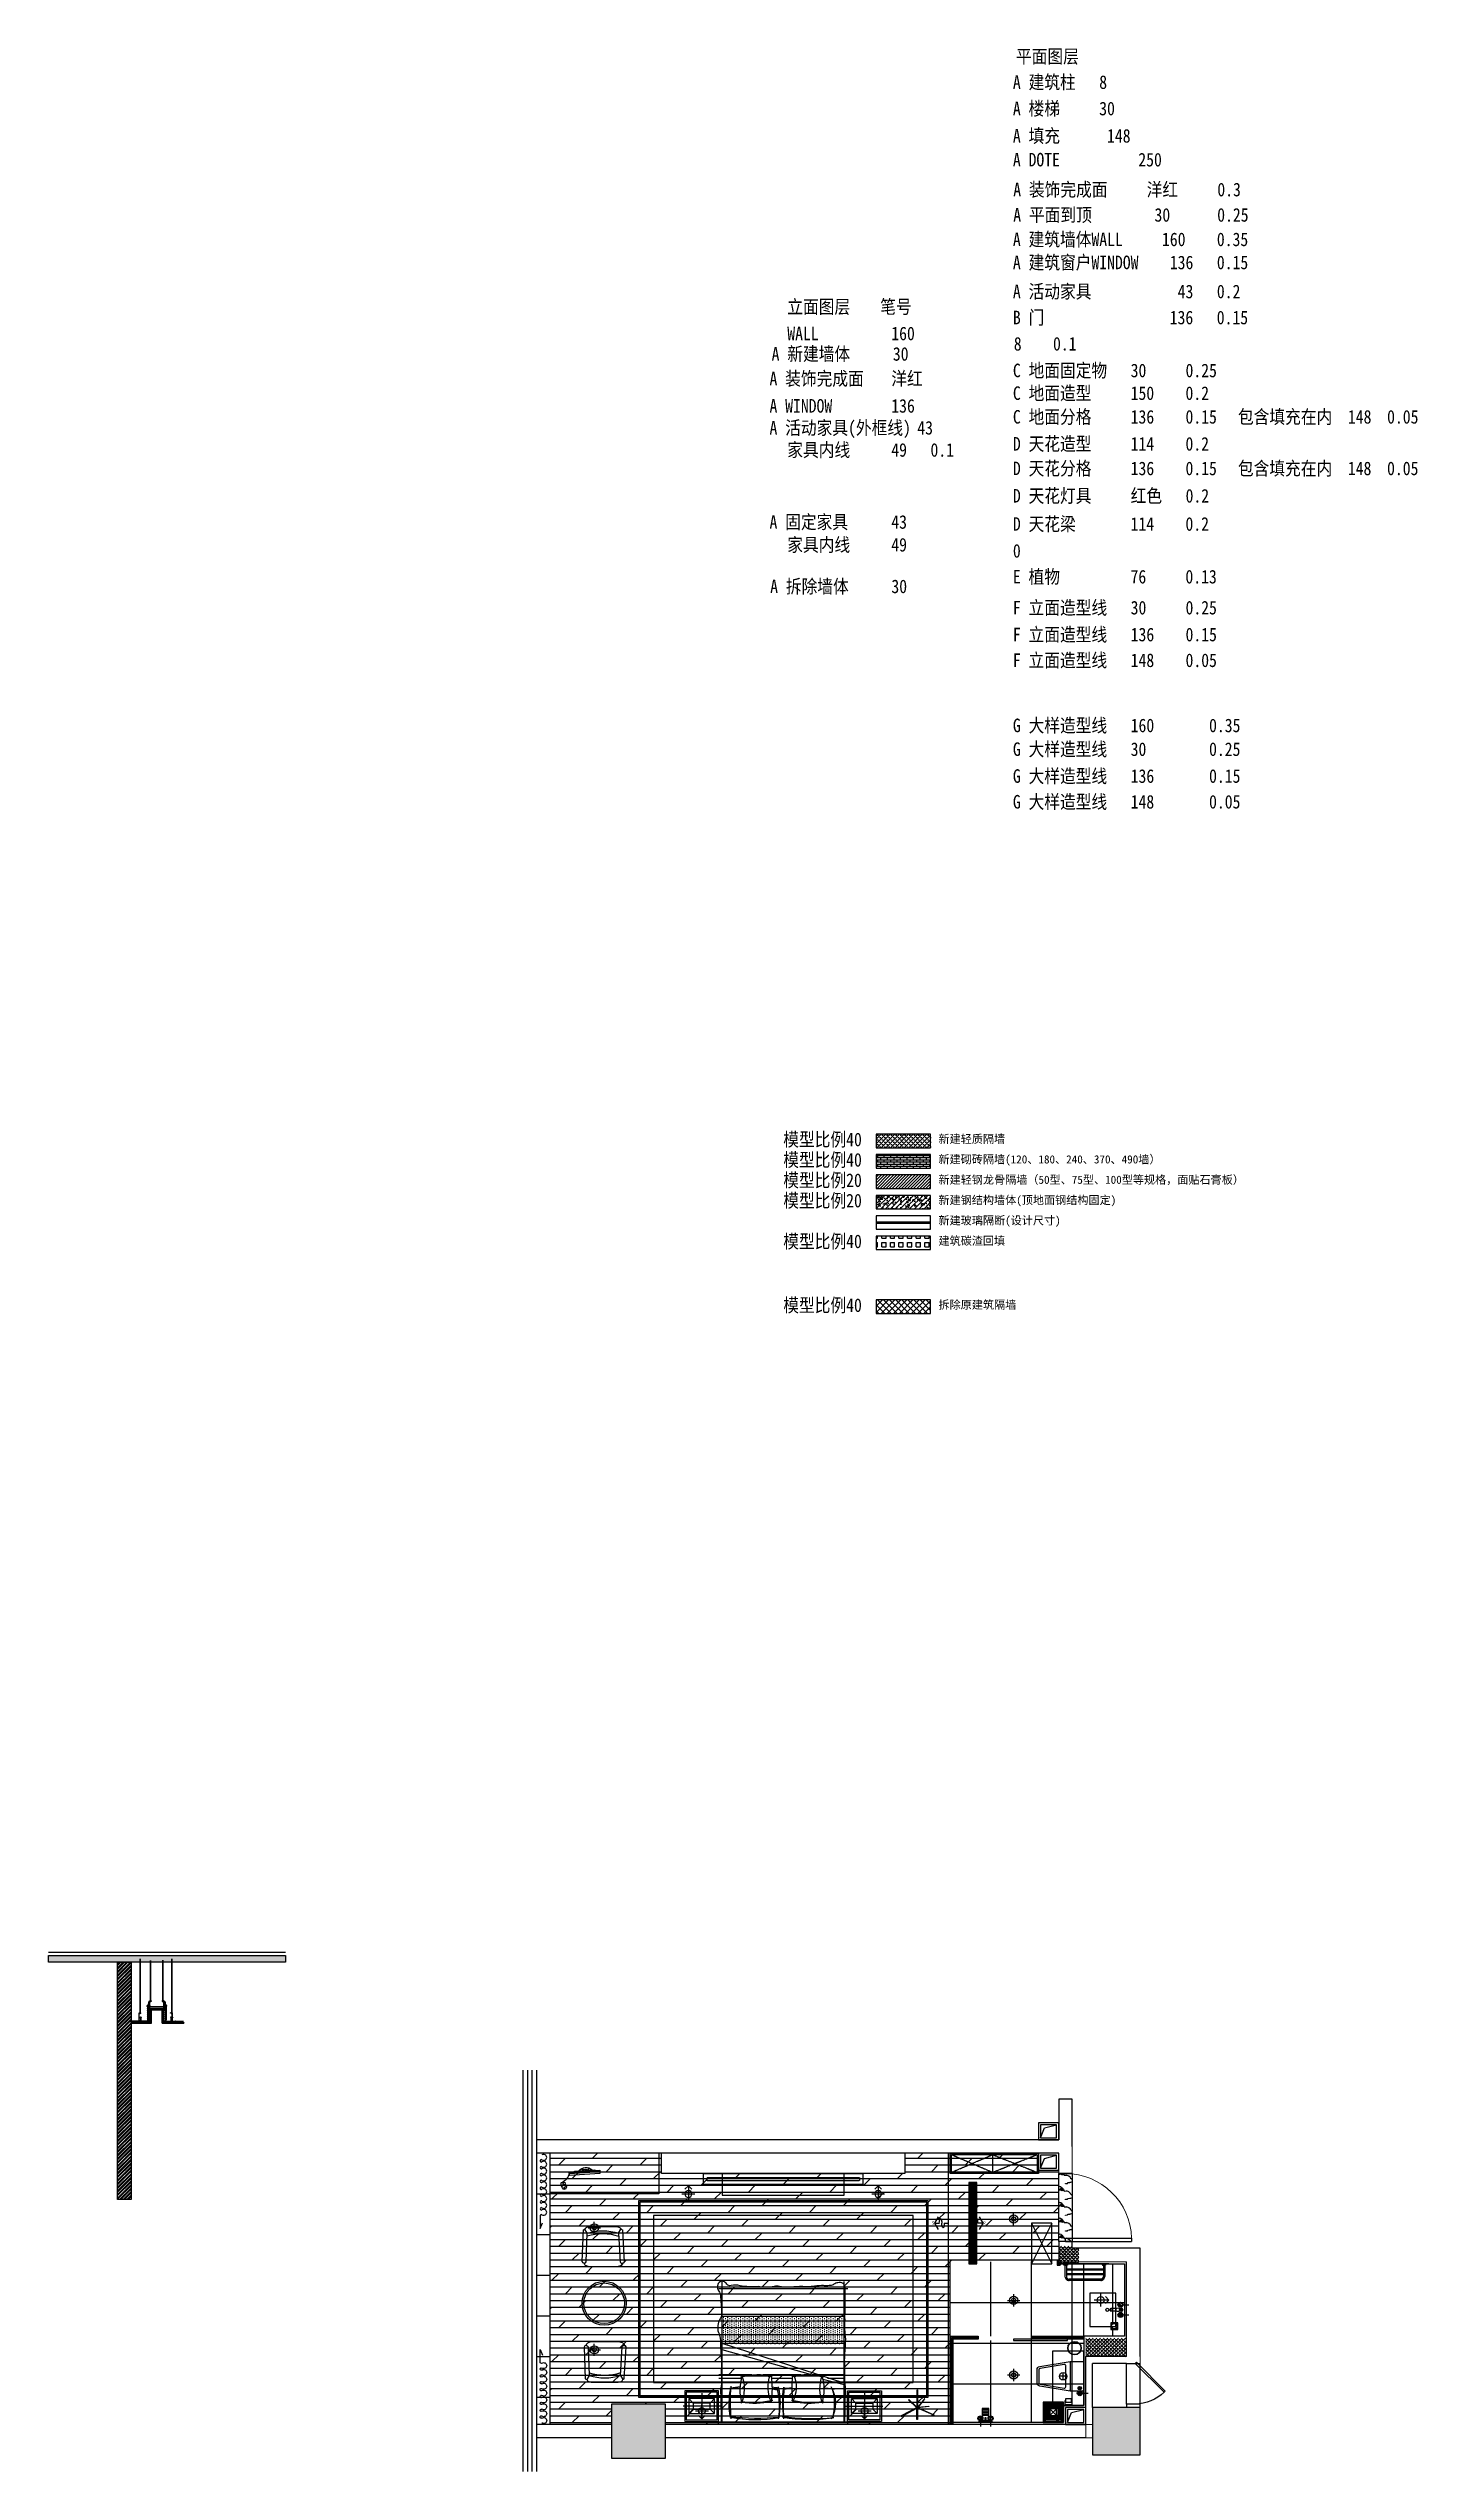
# Model space of a CAD drawing. Extents: x -153478 to 95136, y -45571 to 574449.
# Drawn here: x 50039 to 70237, y -10678 to 25072 of the extents above; entities that cross this region are included whole.
import ezdxf
from ezdxf.enums import TextEntityAlignment as Align

# ---------------------------------------------------------------- set-up
doc = ezdxf.new("R2010")
doc.units = 0
doc.header["$LTSCALE"] = 10
doc.header["$MEASUREMENT"] = 0
doc.linetypes.add('DASH', pattern=[0.35, 0.25, -0.1])
doc.linetypes.add('HIDDENX2', pattern=[0.75, 0.5, -0.25])
doc.layers.get('0').update_dxf_attribs({"linetype": 'CONTINUOUS'})
for name, color, linetype in [('2', 4, 'CONTINUOUS'), ('8 备用图层', 8, 'CONTINUOUS'), ('A 固定家具', 43, 'CONTINUOUS'), ('A 拆除墙体', 30, 'CONTINUOUS'), ('A 新建墙体', 160, 'CONTINUOUS'), ('A 活动家具', 43, 'CONTINUOUS'), ('A 装饰完成面', 6, 'CONTINUOUS'), ('A填充', 148, 'CONTINUOUS'), ('A平面到顶', 30, 'CONTINUOUS'), ('A建筑墙体', 160, 'CONTINUOUS'), ('A建筑柱', 8, 'CONTINUOUS'), ('A建筑窗户', 136, 'CONTINUOUS'), ('A楼梯', 30, 'CONTINUOUS'), ('B门', 136, 'CONTINUOUS'), ('COLUMN', 9, 'CONTINUOUS'), ('C地面分格', 136, 'CONTINUOUS'), ('C地面固定物', 30, 'CONTINUOUS'), ('C地面造型', 150, 'CONTINUOUS'), ('D天花分格', 136, 'CONTINUOUS'), ('D天花梁', 114, 'CONTINUOUS'), ('D天花灯具', 1, 'CONTINUOUS'), ('D天花造型', 114, 'CONTINUOUS'), ('E 植物', 76, 'CONTINUOUS'), ('F 立面造型线', 30, 'CONTINUOUS'), ('F-给排水点位', 1, 'CONTINUOUS'), ('FURN-WIDE', 4, 'CONTINUOUS'), ('G 大样造型线', 160, 'CONTINUOUS'), ('K地漏', 43, 'CONTINUOUS'), ('K窗帘线', 43, 'CONTINUOUS'), ('PUB_HATCH', 251, 'CONTINUOUS'), ('TDD—E—立面主轮廓线', 30, 'CONTINUOUS'), ('立、剖、节-标注', 1, 'CONTINUOUS'), ('立、剖、节-粗中线', 3, 'CONTINUOUS')]:
    doc.layers.add(name, color=color, linetype=linetype)
doc.layers.add('A 轴线', color=250, linetype='CONTINUOUS', plot=False)
doc.layers.add('WALL', color=160, linetype='CONTINUOUS', lineweight=9)
doc.styles.add('-宋体', font='simhei.ttf', dxfattribs={"width": 0.8})
doc.styles.add('黑体', font='simhei.ttf')

msp = doc.modelspace()

# ---------------------------------------------------------------- texts
at = {"style": '-宋体', "width": 0.85}
for s, p in [('平面图层', (64312.5, 24795)), ('立面图层', (60938.7, 21101.9)), ('笔号', (62309.9, 21101.9)), ('0', (64267.2, 17500.3)), ('模型比例40', (60879.6, 8815.6)), ('模型比例40', (60879.6, 8515.1)), ('模型比例20', (60879.6, 8214.5)), ('模型比例20', (60879.6, 7914)), ('模型比例40', (60879.6, 7312.9)), ('模型比例40', (60879.6, 6370.5))]:
    msp.add_text(s, height=200, dxfattribs=at).set_placement(p, align=Align.BOTTOM_LEFT)
at = {"color": 2, "attachment_point": 1, "style": '黑体'}
for s, insert, char_height, width in [('新建轻质隔墙', (63169, 9042.6), 120.21, 1478.94), ('新建砌砖隔墙(120、180、240、370、490墙）', (63169, 8742.1), 120.212, 3625.153), ('新建轻钢龙骨隔墙（50型、75型、100型等规格，面贴石膏板）', (63169, 8441.5), 120.212, 4736.468), ('新建钢结构墙体(顶地面钢结构固定)', (63169, 8141), 120.212, 4149.116), ('建筑碳渣回填', (63169, 7539.9), 120.21, 1478.94), ('新建玻璃隔断(设计尺寸)', (63169, 7840.5), 120.212, 2451.795), ('拆除原建筑隔墙', (63169, 6597.5), 120.21, 1478.94)]:
    msp.add_mtext(s, dxfattribs=dict(at, insert=insert, char_height=char_height, width=width))
at = {"layer": '8 备用图层', "style": '-宋体', "width": 0.85}
msp.add_text('8    0.1', height=200, dxfattribs=at).set_placement((64280.7, 20555.2), align=Align.BOTTOM_LEFT)
at = {"layer": 'A 固定家具', "color": 43, "linetype": 'ByBlock', "style": '-宋体', "width": 0.85}
for s, p in [('A 固定家具', (60676.5, 17926.3)), ('43', (62473.2, 17926.3))]:
    msp.add_text(s, height=200, dxfattribs=at).set_placement(p, align=Align.BOTTOM_LEFT)
at = {"layer": 'A 固定家具', "color": 49, "linetype": 'ByBlock', "style": '-宋体', "width": 0.85}
for s, p in [('家具内线', (60938.7, 17590.4)), ('49', (62473.2, 17590.4))]:
    msp.add_text(s, height=200, dxfattribs=at).set_placement(p, align=Align.BOTTOM_LEFT)
at = {"layer": 'A 拆除墙体', "color": 30, "style": '-宋体', "width": 0.85}
for s, p in [('A 拆除墙体', (60686.2, 16976.1)), ('30', (62474.7, 16976.1))]:
    msp.add_text(s, height=200, dxfattribs=at).set_placement(p, align=Align.BOTTOM_LEFT)
at = {"layer": 'A 新建墙体', "color": 30, "style": '-宋体', "width": 0.85}
for s, p in [('A 新建墙体', (60707.7, 20405.6)), ('30', (62496.1, 20405.6))]:
    msp.add_text(s, height=200, dxfattribs=at).set_placement(p, align=Align.BOTTOM_LEFT)
at = {"layer": 'A 活动家具', "color": 43, "linetype": 'ByBlock', "style": '-宋体', "width": 0.85}
for s, p in [('A 活动家具           43   0.2', (64267.2, 21326.7)), ('A 活动家具(外框线)', (60676.5, 19316)), ('43', (62856.6, 19316))]:
    msp.add_text(s, height=200, dxfattribs=at).set_placement(p, align=Align.BOTTOM_LEFT)
at = {"layer": 'A 活动家具', "color": 49, "linetype": 'ByBlock', "style": '-宋体', "width": 0.85}
for s, p in [('家具内线', (60938.7, 18989.2)), ('49   0.1', (62473.2, 18989.2))]:
    msp.add_text(s, height=200, dxfattribs=at).set_placement(p, align=Align.BOTTOM_LEFT)
at = {"layer": 'A 装饰完成面', "color": 6, "style": '-宋体', "width": 0.85}
for s, p in [('A 装饰完成面     洋红     0.3', (64272.4, 22830.6)), ('A 装饰完成面', (60676.5, 20041.8))]:
    msp.add_text(s, height=200, dxfattribs=at).set_placement(p, align=Align.BOTTOM_LEFT)
at = {"layer": 'A 轴线', "color": 250, "linetype": 'Continuous', "style": '-宋体', "width": 0.85}
msp.add_text('A DOTE          250', height=200, dxfattribs=at).set_placement((64267.2, 23271.8), align=Align.BOTTOM_LEFT)
at = {"layer": 'A填充', "color": 148, "style": '-宋体', "width": 0.85}
msp.add_text('A 填充      148', height=200, dxfattribs=at).set_placement((64267.2, 23623.3), align=Align.BOTTOM_LEFT)
at = {"layer": 'A平面到顶', "color": 30, "style": '-宋体', "width": 0.85}
msp.add_text('A 平面到顶        30      0.25', height=200, dxfattribs=at).set_placement((64272.4, 22456.8), align=Align.BOTTOM_LEFT)
at = {"layer": 'A平面到顶', "color": 6, "style": '-宋体', "width": 0.85}
msp.add_text('洋红', height=200, dxfattribs=at).set_placement((62473.2, 20041.8), align=Align.BOTTOM_LEFT)
at = {"layer": 'A建筑墙体', "color": 160, "style": '-宋体', "width": 0.85}
for s, p in [('A 建筑墙体WALL     160    0.35', (64267.2, 22096)), ('WALL', (60938.7, 20707.4)), ('160', (62473.2, 20707.4))]:
    msp.add_text(s, height=200, dxfattribs=at).set_placement(p, align=Align.BOTTOM_LEFT)
at = {"layer": 'A建筑柱', "color": 8, "style": '-宋体', "width": 0.85}
msp.add_text('A 建筑柱   8', height=200, dxfattribs=at).set_placement((64267.2, 24415.5), align=Align.BOTTOM_LEFT)
at = {"layer": 'A建筑窗户', "color": 136, "style": '-宋体', "width": 0.85}
for s, p in [('A 建筑窗户WINDOW    136   0.15', (64267.2, 21755.3)), ('A WINDOW', (60676.5, 19639.2)), ('136', (62473.2, 19639.2))]:
    msp.add_text(s, height=200, dxfattribs=at).set_placement(p, align=Align.BOTTOM_LEFT)
at = {"layer": 'A楼梯', "color": 30, "style": '-宋体', "width": 0.85}
msp.add_text('A 楼梯     30', height=200, dxfattribs=at).set_placement((64267.2, 24026.1), align=Align.BOTTOM_LEFT)
at = {"layer": 'B门', "color": 136, "style": '-宋体', "width": 0.85}
msp.add_text('B 门                136   0.15', height=200, dxfattribs=at).set_placement((64267.2, 20942.7), align=Align.BOTTOM_LEFT)
at = {"layer": 'C地面分格', "color": 136, "style": '-宋体', "width": 0.85}
msp.add_text('C 地面分格     136    0.15', height=200, dxfattribs=at).set_placement((64267.2, 19477.6), align=Align.BOTTOM_LEFT)
at = {"layer": 'C地面分格', "color": 148, "style": '-宋体', "width": 0.85}
msp.add_text('包含填充在内  148  0.05', height=200, dxfattribs=at).set_placement((67587.4, 19477.6), align=Align.BOTTOM_LEFT)
at = {"layer": 'C地面固定物', "color": 30, "style": '-宋体', "width": 0.85}
msp.add_text('C 地面固定物   30     0.25', height=200, dxfattribs=at).set_placement((64267.2, 20161.5), align=Align.BOTTOM_LEFT)
at = {"layer": 'C地面造型', "color": 150, "style": '-宋体', "width": 0.85}
msp.add_text('C 地面造型     150    0.2', height=200, dxfattribs=at).set_placement((64267.2, 19826.7), align=Align.BOTTOM_LEFT)
at = {"layer": 'D天花分格', "color": 136, "style": '-宋体', "width": 0.85}
msp.add_text('D 天花分格     136    0.15', height=200, dxfattribs=at).set_placement((64267.2, 18716.7), align=Align.BOTTOM_LEFT)
at = {"layer": 'D天花分格', "color": 148, "style": '-宋体', "width": 0.85}
msp.add_text('包含填充在内  148  0.05', height=200, dxfattribs=at).set_placement((67586.6, 18716.7), align=Align.BOTTOM_LEFT)
at = {"layer": 'D天花梁', "color": 114, "style": '-宋体', "width": 0.85}
msp.add_text('D 天花梁       114    0.2', height=200, dxfattribs=at).set_placement((64267.2, 17896.9), align=Align.BOTTOM_LEFT)
at = {"layer": 'D天花灯具', "color": 1, "style": '-宋体', "width": 0.85}
msp.add_text('D 天花灯具     红色   0.2', height=200, dxfattribs=at).set_placement((64267.2, 18312.5), align=Align.BOTTOM_LEFT)
at = {"layer": 'D天花造型', "color": 114, "style": '-宋体', "width": 0.85}
msp.add_text('D 天花造型     114    0.2', height=200, dxfattribs=at).set_placement((64267.2, 19079.1), align=Align.BOTTOM_LEFT)
at = {"layer": 'E 植物', "color": 76, "style": '-宋体', "width": 0.85}
msp.add_text('E 植物         76     0.13', height=200, dxfattribs=at).set_placement((64267.2, 17119), align=Align.BOTTOM_LEFT)
at = {"layer": 'F 立面造型线', "color": 30, "style": '-宋体', "width": 0.85}
msp.add_text('F 立面造型线   30     0.25', height=200, dxfattribs=at).set_placement((64267.2, 16661.9), align=Align.BOTTOM_LEFT)
at = {"layer": 'F 立面造型线', "color": 136, "style": '-宋体', "width": 0.85}
msp.add_text('F 立面造型线   136    0.15', height=200, dxfattribs=at).set_placement((64267.2, 16265.4), align=Align.BOTTOM_LEFT)
at = {"layer": 'F 立面造型线', "color": 148, "style": '-宋体', "width": 0.85}
msp.add_text('F 立面造型线   148    0.05', height=200, dxfattribs=at).set_placement((64267.2, 15885.8), align=Align.BOTTOM_LEFT)
at = {"layer": 'G 大样造型线', "color": 160, "style": '-宋体', "width": 0.85}
msp.add_text('G 大样造型线   160       0.35', height=200, dxfattribs=at).set_placement((64267.2, 14924.6), align=Align.BOTTOM_LEFT)
at = {"layer": 'G 大样造型线', "color": 30, "style": '-宋体', "width": 0.85}
msp.add_text('G 大样造型线   30        0.25', height=200, dxfattribs=at).set_placement((64267.2, 14574.1), align=Align.BOTTOM_LEFT)
at = {"layer": 'G 大样造型线', "color": 136, "style": '-宋体', "width": 0.85}
msp.add_text('G 大样造型线   136       0.15', height=200, dxfattribs=at).set_placement((64267.2, 14177.6), align=Align.BOTTOM_LEFT)
at = {"layer": 'G 大样造型线', "color": 148, "style": '-宋体', "width": 0.85}
msp.add_text('G 大样造型线   148       0.05', height=200, dxfattribs=at).set_placement((64267.2, 13798.1), align=Align.BOTTOM_LEFT)

# ---------------------------------------------------------------- blocks, each defined once
blk = doc.blocks.new('A$C6AD4754D')
at = {"color": 148}
for p, q in [((0, 0), (0, 20)), ((0, 20), (8, 20)), ((13, 0), (0, 0)), ((3, 3), (3, 17)), ((3, 17), (8, 17)), ((13, 3), (3, 3)), ((8, 17), (8, 20)), ((13, 3), (16, 4)), ((13, 0), (16, 1)), ((35, 4), (16, 4)), ((34, 1), (16, 1)), ((37, 0), (34, 1)), ((38, 3), (35, 4)), ((37, 0), (50, 0)), ((47, 3), (38, 3)), ((42, 20), (42, 17)), ((50, 20), (42, 20)), ((42, 17), (42, 20)), ((42, 17), (47, 17)), ((47, 17), (42, 17)), ((47, 17), (47, 3)), ((50, 20), (50, 0))]:
    blk.add_line(p, q, dxfattribs=at)
blk = doc.blocks.new('R2')
at = {"color": 148}
for p, q in [((-121279, 551323), (-121279, 550527)), ((-121274, 551323), (-121274, 550527)), ((-121288, 550457), (-121268, 550457)), ((-121288, 550449), (-121285, 550449)), ((-121288, 550407), (-121288, 550415)), ((-121285, 550415), (-121288, 550415)), ((-121268, 550407), (-121288, 550407)), ((-121285, 550454), (-121271, 550454)), ((-121285, 550449), (-121285, 550454)), ((-121285, 550410), (-121285, 550415)), ((-121271, 550410), (-121285, 550410)), ((-121279, 550524), (-121279, 550513)), ((-121274, 550513), (-121279, 550513)), ((-121274, 550524), (-121274, 550513)), ((-121271, 550445), (-121272, 550442)), ((-121272, 550442), (-121272, 550423)), ((-121271, 550420), (-121272, 550423)), ((-121271, 550454), (-121271, 550445)), ((-121271, 550420), (-121271, 550410)), ((-121268, 550444), (-121269, 550441)), ((-121269, 550441), (-121269, 550423)), ((-121268, 550420), (-121269, 550423)), ((-121268, 550420), (-121268, 550407))]:
    blk.add_line(p, q, dxfattribs=at)
at = {"color": 136}
for p, q in [((-121294, 550467), (-121294, 550458)), ((-121291, 550467), (-121294, 550467)), ((-121291, 550464), (-121294, 550464)), ((-121294, 550464), (-121291, 550464)), ((-121291, 550461), (-121294, 550461)), ((-121294, 550461), (-121291, 550461)), ((-121291, 550458), (-121294, 550458)), ((-121291, 550404), (-121291, 550527)), ((-121291, 550527), (-121263, 550527)), ((-121265, 550404), (-121291, 550404)), ((-121288, 550524), (-121263, 550524)), ((-121288, 550407), (-121288, 550524)), ((-121288, 550464), (-121268, 550464)), ((-121288, 550461), (-121268, 550461)), ((-121288, 550407), (-121268, 550407)), ((-121272, 550530), (-121281, 550530)), ((-121281, 550527), (-121281, 550530)), ((-121281, 550524), (-121281, 550521)), ((-121272, 550521), (-121281, 550521)), ((-121272, 550527), (-121272, 550530)), ((-121272, 550524), (-121272, 550521)), ((-121268, 550469), (-121265, 550469)), ((-121268, 550469), (-121268, 550407)), ((-121265, 550469), (-121265, 550404)), ((-121265, 550467), (-121262, 550467)), ((-121265, 550464), (-121262, 550464)), ((-121265, 550461), (-121262, 550461)), ((-121265, 550458), (-121262, 550458)), ((-121263, 550524), (-121263, 550527)), ((-121262, 550467), (-121262, 550458))]:
    blk.add_line(p, q, dxfattribs=at)
at = {"layer": 'TDD—E—立面主轮廓线'}
blk.add_blockref('A$C6AD4754D', (-121341, 550384), dxfattribs=at)
blk = doc.blocks.new('A$C1AE00816')
at = {"layer": '2', "color": 136}
for p, q in [((3, 8), (40, 8)), ((7, 4), (44, 4))]:
    blk.add_line(p, q, dxfattribs=at)
for points in [[(7, 4), (0, 4), (0, 8), (7, 8)], [(7, 12), (3, 12), (3, 0), (7, 0)], [(40, 4), (48, 4), (48, 8), (40, 8)], [(41, 12), (45, 12), (45, 0), (41, 0)]]:
    blk.add_lwpolyline(points, dxfattribs=at)
blk = doc.blocks.new('R3')
at = {"layer": 'TDD—E—立面主轮廓线'}
h = blk.add_hatch(dxfattribs=at)
h.set_pattern_fill('15厘木工板', color=148, angle=90, pattern_type=2)
h.set_pattern_definition([(110.1363, (-122336.5485, 550874.4185), (-45, 120), [31.9531, -447.34326]), (180, (-122336.548, 550904.42), (-4e-15, -30), [11, -4]), (180, (-122336.548, 550874.42), (-4e-15, -30), [11, -4]), (90, (-122336.548, 550874.419), (-15, 9e-16), []), (90, (-122334.548, 550874.419), (-15, 9e-16), []), (90, (-122347.548, 550874.419), (-15, 9e-16), []), (90, (-122349.548, 550874.419), (-15, 9e-16), [])])
h.paths.add_polyline_path([(-122350, 550754), (-122335, 550754), (-122335, 550832), (-122335, 550874), (-122350, 550874)])
h = blk.add_hatch(dxfattribs=at)
h.set_pattern_fill('15厘木工板', color=148, angle=90, pattern_type=2)
h.set_pattern_definition([(110.1363, (-122321.5485, 550832.3831), (-45, 120), [31.9531, -447.34326]), (180, (-122321.548, 550862.383), (-4e-15, -30), [11, -4]), (180, (-122321.548, 550832.383), (-4e-15, -30), [11, -4]), (90, (-122321.548, 550832.383), (-15, 9e-16), []), (90, (-122319.548, 550832.383), (-15, 9e-16), []), (90, (-122332.548, 550832.383), (-15, 9e-16), []), (90, (-122334.548, 550832.383), (-15, 9e-16), [])])
h.paths.add_polyline_path([(-122335, 550602), (-122320, 550602), (-122320, 550832), (-122335, 550832)])
at = {"layer": '2', "color": 136}
for p, q in [((-122350, 550889), (-122379, 550889)), ((-122379, 550885), (-122379, 550889)), ((-122354, 550885), (-122379, 550885)), ((-122354, 550770), (-122354, 550885)), ((-122350, 550874), (-122350, 550889))]:
    blk.add_line(p, q, dxfattribs=at)
at = {"layer": '2', "color": 148}
blk.add_line((-122369, 550876), (-122364, 550876), dxfattribs=at)
for points in [[(-122369, 550876), (-122369, 551488)], [(-122364, 550876), (-122364, 551488)], [(-122360, 550889), (-122360, 550893), (-122372, 550893), (-122372, 550889)], [(-122372, 550885), (-122372, 550881), (-122360, 550881), (-122360, 550885)]]:
    blk.add_lwpolyline(points, dxfattribs=at)
at = {"layer": 'FURN-WIDE', "color": 136}
blk.add_line((-122354, 550770), (-122350, 550770), dxfattribs=at)
at = {"layer": '立、剖、节-标注', "color": 136}
for p, q in [((-122335, 550874), (-122350, 550874)), ((-122335, 550832), (-122335, 550602)), ((-122320, 550832), (-122335, 550832)), ((-122320, 550602), (-122335, 550602)), ((-122320, 550832), (-122320, 550602)), ((-122320, 550832), (-122320, 550782))]:
    blk.add_line(p, q, dxfattribs=at)
at = {"layer": '立、剖、节-粗中线', "color": 136}
for p, q in [((-122350, 550874), (-122350, 550754)), ((-122335, 550754), (-122350, 550754)), ((-122335, 550874), (-122335, 550754))]:
    blk.add_line(p, q, dxfattribs=at)
at = {"layer": 'TDD—E—立面主轮廓线'}
blk.add_blockref('A$C1AE00816', (-122360, 550809), dxfattribs=at)
blk = doc.blocks.new('A$C653002DA')
at = {"color": 160}
for points in [[(0, 250), (0, 0), (300, 0), (300, 250)], [(30, 220), (30, 30), (270, 30), (270, 220)]]:
    blk.add_lwpolyline(points, close=True, dxfattribs=at)
at = {"color": 8}
blk.add_lwpolyline([(30, 30), (91, 175), (270, 220)], dxfattribs=at)
blk = doc.blocks.new('$DorLib2D$00000001')
for p, q in [((0.45, 0.975), (0.5, 0.975)), ((0.45, 0), (0.45, 0.975)), ((0.5, 0), (0.5, 0.975)), ((0.5, 0), (0.45, 0))]:
    blk.add_line(p, q)
at = {"lineweight": 13}
blk.add_arc((0.475, 0), 0.975, 91.4693, 180, dxfattribs=at)
blk = doc.blocks.new('_FZH')
at = {"color": 160}
blk.add_lwpolyline([(-0.5, -0.5), (0.5, -0.5), (0.5, 0.5), (-0.5, 0.5)], close=True, dxfattribs=at)
at = {"layer": 'PUB_HATCH', "color": 8}
blk.add_solid([(-0.5, -0.5), (0.5, -0.5), (-0.5, 0.5), (0.5, 0.5)], dxfattribs=at)
blk = doc.blocks.new('$DorLib2D$00000082')
for p, q in [((-0.207, 0.757), (-0.179, 0.785)), ((0.5, 0.05), (-0.207, 0.757)), ((0.528, 0.078), (-0.179, 0.785)), ((0.5, 0.05), (0.528, 0.078))]:
    blk.add_line(p, q)
blk.add_arc((0.5, 0.05), 1, 135, 180)
blk = doc.blocks.new('A$C55013820')
at = {"layer": 'A 活动家具', "linetype": 'Continuous'}
for p, q in [((0, 380), (0, 0)), ((490, 380), (0, 380)), ((227, 394), (227, 307)), ((263, 394), (263, 307)), ((490, 0), (490, 380)), ((236, 325), (254, 325)), ((236, 298), (254, 298)), ((0, 0), (490, 0))]:
    blk.add_line(p, q, dxfattribs=at)
for centre, radius in [((245, 414), 27.6), ((245, 257), 23)]:
    blk.add_circle(centre, radius, dxfattribs=at)
for centre, start, end in [((236, 334), 180, 270), ((236, 307), 180, 270), ((254, 334), 270, 0), ((254, 307), 270, 0)]:
    blk.add_arc(centre, 9.18, start, end, dxfattribs=at)
blk = doc.blocks.new('A$C106B13CD')
at = {"layer": 'A 活动家具'}
for p, q in [((200, 188), (0, 188)), ((200, 168), (0, 168)), ((200, 100), (0, 100)), ((20, 50), (20, 100)), ((180, 100), (180, 50))]:
    blk.add_line(p, q, dxfattribs=at)
blk.add_lwpolyline([(0, 60), (0, 190, -0.414214), (10, 200), (190, 200, -0.414214), (200, 190), (200, 60, -0.414214), (190, 50), (180, 50), (180, 8, -0.414214), (172, 0), (28, 0, -0.414214), (20, 8), (20, 50), (10, 50, -0.414214), (0, 60, -1)], format="xyb", dxfattribs=at)
blk = doc.blocks.new('4t3')
at = {"layer": 'A 活动家具', "ltscale": 0.25}
for p, q in [((-128015, 546165), (-128015, 546305)), ((-128005, 546315), (-128005, 546315)), ((-128005, 546188), (-128005, 546315)), ((-128001, 546318), (-127989, 546318)), ((-127985, 546145), (-127985, 546345)), ((-127981, 546348), (-127979, 546348)), ((-127975, 546303), (-127975, 546345)), ((-127975, 546303), (-127975, 546207)), ((-128375, 546245), (-128375, 546045)), ((-128175, 546245), (-128375, 546245)), ((-128375, 546045), (-128175, 546045)), ((-128351, 546221), (-128331, 546221)), ((-128351, 546201), (-128351, 546221)), ((-128331, 546201), (-128351, 546201)), ((-128351, 546177), (-128331, 546177)), ((-128351, 546157), (-128351, 546177)), ((-128331, 546157), (-128351, 546157)), ((-128351, 546133), (-128351, 546113)), ((-128331, 546133), (-128351, 546133)), ((-128351, 546113), (-128331, 546113)), ((-128351, 546089), (-128351, 546069)), ((-128331, 546089), (-128351, 546089)), ((-128351, 546069), (-128331, 546069)), ((-128331, 546221), (-128331, 546201)), ((-128331, 546177), (-128331, 546157)), ((-128331, 546113), (-128331, 546133)), ((-128331, 546069), (-128331, 546089)), ((-128307, 546221), (-128287, 546221)), ((-128307, 546201), (-128307, 546221)), ((-128287, 546201), (-128307, 546201)), ((-128307, 546177), (-128287, 546177)), ((-128307, 546157), (-128307, 546177)), ((-128287, 546157), (-128307, 546157)), ((-128307, 546133), (-128307, 546113)), ((-128287, 546133), (-128307, 546133)), ((-128307, 546113), (-128287, 546113)), ((-128307, 546089), (-128307, 546069)), ((-128287, 546089), (-128307, 546089)), ((-128307, 546069), (-128287, 546069)), ((-128287, 546221), (-128287, 546201)), ((-128287, 546177), (-128287, 546157)), ((-128287, 546113), (-128287, 546133)), ((-128287, 546069), (-128287, 546089)), ((-128263, 546221), (-128243, 546221)), ((-128263, 546201), (-128263, 546221)), ((-128243, 546201), (-128263, 546201)), ((-128263, 546177), (-128243, 546177)), ((-128263, 546157), (-128263, 546177)), ((-128243, 546157), (-128263, 546157)), ((-128263, 546133), (-128263, 546113)), ((-128243, 546133), (-128263, 546133)), ((-128263, 546113), (-128243, 546113)), ((-128263, 546089), (-128263, 546069)), ((-128243, 546089), (-128263, 546089)), ((-128263, 546069), (-128243, 546069)), ((-128243, 546221), (-128243, 546201)), ((-128243, 546177), (-128243, 546157)), ((-128243, 546113), (-128243, 546133)), ((-128243, 546069), (-128243, 546089)), ((-128219, 546221), (-128199, 546221)), ((-128219, 546201), (-128219, 546221)), ((-128199, 546201), (-128219, 546201)), ((-128219, 546177), (-128199, 546177)), ((-128219, 546157), (-128219, 546177)), ((-128199, 546157), (-128219, 546157)), ((-128219, 546133), (-128219, 546113)), ((-128199, 546133), (-128219, 546133)), ((-128219, 546113), (-128199, 546113)), ((-128219, 546089), (-128219, 546069)), ((-128199, 546089), (-128219, 546089)), ((-128219, 546069), (-128199, 546069)), ((-128199, 546221), (-128199, 546201)), ((-128199, 546177), (-128199, 546157)), ((-128199, 546113), (-128199, 546133)), ((-128199, 546069), (-128199, 546089)), ((-128175, 546045), (-128175, 546245)), ((-128015, 546165), (-128095, 546165)), ((-128095, 546165), (-128095, 546125)), ((-128095, 546125), (-128015, 546125)), ((-128015, 545985), (-128015, 546125)), ((-128005, 546125), (-128005, 546165)), ((-128005, 546102), (-128005, 545976)), ((-128005, 545975), (-128005, 545975)), ((-128001, 545972), (-127989, 545972)), ((-127985, 546145), (-127985, 545945)), ((-127981, 546203), (-127979, 546203)), ((-127981, 546088), (-127979, 546088)), ((-127981, 545941), (-127979, 545941)), ((-127979, 546203), (-127979, 546088)), ((-127975, 545987), (-127975, 546084)), ((-127975, 545987), (-127975, 545945))]:
    blk.add_line(p, q, dxfattribs=at)
for centre, radius, start, end in [((-128005, 546305), 10, 90, 180), ((-128005, 546305), 10, 90, 180), ((-128001, 546314), 4, 90, 180), ((-127989, 546314), 4, 360, 90), ((-127981, 546344), 4, 90, 180), ((-127979, 546344), 4, 360, 90), ((-128005, 545985), 10, 180, 270), ((-128001, 545976), 4, 180, 270), ((-127989, 545976), 4, 270, 360), ((-127981, 546207), 4, 180, 270), ((-127981, 546084), 4, 90, 180), ((-127981, 545945), 4, 180, 270), ((-127979, 546207), 4, 270, 360), ((-127979, 546084), 4, 360, 90), ((-127979, 545945), 4, 270, 360)]:
    blk.add_arc(centre, radius, start, end, dxfattribs=at)
blk = doc.blocks.new('A$C60AC6A6D')
at = {"layer": 'A 活动家具'}
blk.add_lwpolyline([(28, 690, 0.428333), (0, 661), (0, 490), (76, 40, 0.366124), (123, 0), (317, 0, 0.366124), (364, 40), (440, 490), (440, 661, 0.415921), (412, 690)], format="xyb", close=True, dxfattribs=at)
blk.add_lwpolyline([(421, 490), (19, 490)], dxfattribs=at)
blk.add_lwpolyline([(49, 632), (49, 604), (40, 604), (40, 632)], close=True, dxfattribs=at)
blk.add_lwpolyline([(317, 28), (123, 28, -0.366124), (104, 44), (44, 402, -0.463996), (62, 424), (378, 424, -0.463996), (396, 402), (336, 44, -0.366124), (317, 28)], format="xyb", dxfattribs=at)
for centre, radius, start, end in [((19, 509), 19, 180, 270), ((45, 632), 26.5, 278.4409, 258.353), ((421, 509), 19, 270, 0)]:
    blk.add_arc(centre, radius, start, end, dxfattribs=at)
at = {"layer": 'A 活动家具', "color": 49}
for radius, start, end in [(21.5, 280.4282, 255.5854), (16.5, 283.6515, 251.0589), (11.5, 289.8201, 242.2041)]:
    blk.add_arc((45, 632), radius, start, end, dxfattribs=at)
blk = doc.blocks.new('600x450床头几')
at = {"layer": 'A 活动家具', "color": 8, "linetype": 'Continuous'}
for p, q in [((223, 0), (-323, 0)), ((-175, 45), (-240, 110)), ((-50, -190), (-50, 190)), ((75, 45), (140, 110)), ((-175, -45), (-240, -110)), ((75, -45), (140, -110))]:
    blk.add_line(p, q, dxfattribs=at)
at = {"layer": 'A 活动家具', "linetype": 'Continuous'}
for points in [[(200, 225), (200, -225), (-300, -225), (-300, 225)], [(180, 205), (180, -205), (-280, -205), (-280, 205)], [(140, -110), (-240, -110), (-240, 110), (140, 110)]]:
    blk.add_lwpolyline(points, close=True, dxfattribs=at)
at = {"layer": 'A 活动家具', "color": 8, "linetype": 'Continuous'}
blk.add_lwpolyline([(75, -45), (-175, -45), (-175, 45), (75, 45)], close=True, dxfattribs=at)
blk = doc.blocks.new('1800X2000床A')
at = {"layer": 'A 活动家具', "linetype": 'Continuous'}
h = blk.add_hatch(dxfattribs=at)
h.set_pattern_fill('DOTS', color=256, scale=20, angle=90, style=0)
h.set_pattern_definition([(90, (-37064.08, -174013.955), (-31.75, 15.875), [0, -31.75])])
h.paths.add_polyline_path([(-900, -572), (-900, -172), (900, -172), (900, -572)])
for p, q in [((-900, 980), (-900, -1090)), ((900, 980), (900, -1090)), ((900, 411), (-897, -172)), ((900, 438), (586, 357)), ((-947, 340), (-611, 340)), ((-454, 290), (-947, 290)), ((403, 284), (-900, -79)), ((263, 290), (-293, 290)), ((-170, 340), (140, 340)), ((900, 290), (425, 290)), ((656, 340), (900, 340)), ((900, -172), (-900, -172)), ((900, -572), (-900, -572)), ((954, -980), (-947, -980))]:
    blk.add_line(p, q, dxfattribs=at)
for points in [[(914, -523, 0.011501), (915, -658, -0.027887), (914, -812, 0.011645), (918, -984, -0.522577), (807, -1071, -0.144021), (749, -1047, 0.120265), (697, -1029, 0.023323), (628, -1023, -0.068959), (565, -1028, -0.011626), (431, -1017, -0.119793), (400, -1011, 0.046791), (291, -1013, -0.023628), (191, -1010, 0.055897), (-51, -1013, -0.053528), (-92, -1020, -0.053528), (-132, -1013, 0.055897), (-374, -1010, -0.187873), (-362, -1013, 0.036947), (-500, -1011, 0.036442), (-635, -1026, -0.141351), (-766, -1028, 0.342539), (-828, -1049, -0.123892), (-881, -1090, -0.37589), (-956, -1057, -0.329446), (-939, -932, 0.211134), (-922, -891, -0.024888), (-915, -754, 0.06219), (-910, -627, 0.218233), (-943, -511, -0.123513), (-964, -411, -0.129887), (-944, -315, 0.095063), (-924, -182, -0.016498), (-918, -32, 0.039412), (-910, 174, -0.025508), (-910, 328, 0.038458), (-913, 452, -0.058958), (-920, 589, -0.00267), (-915, 817, -0.013848), (-913, 980, -0.011292)], [(911, 980, -0.018567), (915, 762, -0.00267), (920, 533, -0.058958), (913, 396, 0.038458), (910, 273, -0.025508), (910, 118, 0.039412), (918, -88, -0.016498), (924, -238)], [(924, -238, 0.037552), (914, -523)]]:
    blk.add_lwpolyline(points, format="xyb", dxfattribs=at)
blk.add_lwpolyline([(-950, 1020), (-950, 980), (950, 980), (950, 1020), (-950, 1020), (-950, 980)], dxfattribs=at)
for centre, radius, start, end in [((444, 707), 1238, 170.1485, 190.6384), ((-379, -2732), 3664, 84.876, 96.3909), ((1854, 687), 2630, 174.4826, 185.0365), ((-408, -973), 1927, 79.5219, 101.0093), ((-1148, 755), 1091, 346.1307, 9.5201), ((-1062, 703), 1018, 346.621, 13.2374), ((427, -2160), 3099, 84.0575, 98.1925), ((1936, 696), 1940, 173.0204, 186.6449), ((392, -1692), 2642, 82.6669, 98.5823), ((2201, 751), 2195, 175.1743, 187.1461), ((285, 707), 487, 329.872, 28.9386), ((-110, 718), 865, 345.0144, 14.054), ((-461, 2819), 2357, 262.1069, 265.8698), ((-372, 3643), 3190, 262.7818, 265.3485), ((30, 506), 662, 163.9263, 197.1409), ((-426, -501), 1200, 76.8202, 99.5534), ((-1146, 492), 573, 340.1161, 22.5374), ((-405, -238), 949, 76.0297, 102.2512), ((259, 469), 481, 151.9201, 201.9524), ((-1668, 485), 1505, 353.1514, 7.5533), ((-561, 2819), 2357, 279.7319, 282.3002), ((-472, 3643), 3190, 275.562, 277.4104), ((393, 3966), 3498, 263.3537, 265.7442), ((430, 3708), 3235, 262.6102, 264.7442), ((397, -501), 1200, 80.4466, 103.1798), ((1639, 485), 1505, 172.4467, 186.8486), ((-288, 469), 481, 338.0476, 28.0799), ((375, -238), 949, 77.7488, 103.9703), ((1117, 492), 573, 157.4626, 199.8839), ((-59, 506), 662, 342.8591, 16.0737), ((330, 3708), 3235, 274.8347, 277.4934), ((293, 3966), 3498, 275.0712, 277.0989), ((-383, 2242), 1941, 262.7128, 276.541), ((-376, 1254), 970, 256.4986, 282.0521), ((353, 2242), 1941, 263.459, 277.2872), ((347, 1254), 970, 257.9479, 283.5014)]:
    blk.add_arc(centre, radius, start, end, dxfattribs=at)
blk = doc.blocks.new('1800X2000床组块A')
at = {"layer": 'A 活动家具', "color": 0, "linetype": 'Continuous'}
for name, p in [('600x450床头几', (-1150, 750)), ('1800X2000床A', (0, 0))]:
    blk.add_blockref(name, p, dxfattribs=at)
at = {"layer": 'A 活动家具', "color": 0, "linetype": 'Continuous', "xscale": -1}
blk.add_blockref('600x450床头几', (1150, 750), dxfattribs=at)
blk = doc.blocks.new('QRQR')
at = {"layer": 'A 活动家具', "linetype": 'Continuous'}
for p, q in [((-230, -98), (-266, -43)), ((232, -98), (266, -43))]:
    blk.add_line(p, q, dxfattribs=at)
blk.add_lwpolyline([(-192, -597), (-218, -590), (-244, -583, -0.344151), (-276, -543, -0.318714), (-304, -520), (-287, -52), (-266, -43, -0.164168), (-235, -9), (-200, 0), (200, 0), (235, -9, -0.298595), (266, -43), (288, -52), (315, -521, -0.274063), (292, -543, -0.344151), (260, -583), (208, -597), (-192, -597)], format="xyb", close=True, dxfattribs=at)
blk.add_lwpolyline([(-276, -543, 0.318714), (-245, -524), (-230, -98, -0.143237), (232, -98), (256, -524, 0.364606), (292, -543)], format="xyb", dxfattribs=at)
at = {"layer": 'A 活动家具', "linetype": 'Continuous', "extrusion": (-1.0584e-16, -3.00163e-16, -1)}
blk.add_ellipse((0, -888), major_axis=(601, 500), ratio=1, start_param=-1.177212, end_param=-0.571226, dxfattribs=at)
blk = doc.blocks.new('QBLOCK2008041212054960')
at = {"layer": 'A 活动家具'}
for p, q in [((-264, 158, -1040), (173, 51, -1040)), ((-262, 168, -1040), (175, 61, -1040)), ((-185, 175, -1040), (-187, 165, -1040)), ((107, 104, -1040), (-185, 175, -1040)), ((105, 94, -1040), (107, 104, -1040)), ((207, -105, -1040), (201, -117, -1040)), ((201, -117, -1040), (203, -118, -1040)), ((219, -85, -1040), (205, -113, -1040)), ((262, -134, -1040), (205, -113, -1040)), ((207, -105, -1040), (209, -106, -1040)), ((267, -98, -1040), (226, -83, -1040)), ((234, -120, -1040), (233, -124, -1040)), ((239, -109, -1040), (237, -114, -1040)), ((247, -91, -1040), (246, -94, -1040))]:
    blk.add_line(p, q, dxfattribs=at)
at = {"layer": 'A 活动家具', "elevation": -1040}
blk.add_lwpolyline([(-258, 183), (-270, 134), (167, 27), (179, 76)], close=True, dxfattribs=at)
at = {"layer": 'A 活动家具'}
for centre in [(-94, 172, -1040), (-6, 151, -1040)]:
    blk.add_circle(centre, 6.6, dxfattribs=at)
for centre, radius, start, end in [((-72, 61, -1040), 128, 27.0332, 125.4805), ((-63, 90, -1040), 69.4, 36.3229, 116.1907), ((214, -156, -1040), 33.4, 171.1828, 247.4847), ((253, -136, -1040), 53.3, 164.7682, 205.2671), ((214, -161, -1040), 28.6, 244.8212, 324.8617), ((253, -136, -1040), 53.3, 154.7629, 164.7682), ((181, -162, -1040), 27.9, 333.8439, 25.1042), ((181, -162, -1040), 30.9, 334.4146, 18.5086), ((224, -87, -1040), 5, 69.7122, 153.2894), ((113, -77, -1040), 160, 321.1294, 350.4926), ((215, -114, -1040), 51.2, 296.4273, 336.9995), ((265, -103, -1040), 5, 350.4926, 69.7122)]:
    blk.add_arc(centre, radius, start, end, dxfattribs=at)
for centre, major_axis in [((236, -117, -1040), (-7.45, 2.72)), ((243, -102, -1040), (3.15, 7.28))]:
    blk.add_ellipse(centre, major_axis=major_axis, ratio=0.432067, dxfattribs=at)
for points, knots in [([(247, -91, -1040), (238, -78, -1040), (237, -65, -1040), (205, -48, -1040), (185, -12, -1040), (174, 56, -1040)], [0, 0, 0, 0, 54.549651, 126.009239, 156.340807, 156.340807, 156.340807, 156.340807]), ([(202, -122, -1040), (201, -124, -1040), (196, -129, -1040), (190, -136, -1040), (184, -143, -1040), (182, -148, -1040), (181, -151, -1040)], [9.51244, 9.51244, 9.51244, 9.51244, 17.355242, 27.460135, 36.892546, 44.800695, 44.800695, 44.800695, 44.800695])]:
    blk.add_open_spline(points, degree=3, knots=knots, dxfattribs=at)
blk = doc.blocks.new('A$C266D7851')
at = {"layer": 'A 固定家具', "linetype": 'DASH'}
for p, q in [((0, 703), (0, 0)), ((0, 671), (9, 671)), ((0, 600), (0, 671)), ((9, 600), (0, 600)), ((9, 671), (9, 600)), ((18, 660), (9, 662)), ((9, 662), (9, 608)), ((9, 608), (18, 610)), ((18, 610), (18, 660)), ((18, 645), (18, 625)), ((18, 645), (183, 645)), ((18, 625), (183, 625)), ((78, 625), (78, 78)), ((94, 625), (94, 78)), ((145, 625), (145, 78)), ((161, 625), (161, 78)), ((223, 585), (223, 118)), ((243, 585), (243, 118)), ((0, 104), (0, 33)), ((9, 104), (0, 104)), ((0, 33), (9, 33)), ((9, 33), (9, 104)), ((9, 96), (18, 93)), ((9, 41), (9, 96)), ((18, 43), (9, 41)), ((18, 93), (18, 43)), ((18, 58), (18, 78)), ((18, 78), (183, 78)), ((18, 58), (183, 58))]:
    blk.add_line(p, q, dxfattribs=at)
for centre, radius, start, end in [((183, 585), 60, 0, 90), ((183, 585), 40, 0, 90), ((183, 118), 40, 270, 0), ((183, 118), 60, 270, 0)]:
    blk.add_arc(centre, radius, start, end, dxfattribs=at)
blk = doc.blocks.new('QBLOCK2009110311334111')
at = {"layer": 'K地漏', "color": 43, "linetype": 'HIDDENX2', "ltscale": 50}
blk.add_lwpolyline([(-50, -50), (50, -50), (50, 50), (-50, 50)], close=True, dxfattribs=at)
at = {"layer": 'K地漏', "color": 49, "linetype": 'HIDDENX2', "ltscale": 50}
for centre, radius in [((-39, 39), 4), ((0, 0), 40), ((39, 39), 4), ((-39, -39), 4), ((39, -39), 4)]:
    blk.add_circle(centre, radius, dxfattribs=at)
blk = doc.blocks.new('DRAPES2')
at = {"layer": 'K窗帘线', "color": 43}
for p, q in [((0, 0), (82, 37)), ((186, 0), (0, 0))]:
    blk.add_line(p, q, dxfattribs=at)
at = {"layer": 'K窗帘线', "color": 43, "linetype": 'ByBlock', "extrusion": (0, 0, -1)}
for centre, major_axis, start_param, end_param in [((186, 18), (-12.6, 12.6), 1.740708, 3.927048), ((237, 54), (-31.3, 31.3), 4.8823, 7.06864), ((237, 54), (-31.3, 31.3), 0.785455, 2.971795), ((288, 18), (-12.6, 12.6), 1.740708, 6.113388), ((338, 54), (31.3, 31.3), 3.311504, 5.497844), ((338, 54), (-31.3, 31.3), 0.785455, 2.971795), ((389, 18), (-12.6, 12.6), 1.740708, 6.113388), ((439, 54), (-31.3, 31.3), 4.8823, 7.06864), ((439, 54), (-31.3, 31.3), 0.785455, 2.971795), ((490, 18), (12.6, 12.6), 0.169911, 4.542591), ((541, 54), (31.3, 31.3), 3.311504, 5.497844), ((541, 54), (31.3, 31.3), -0.785341, 1.400999), ((591, 18), (12.6, 12.6), 2.356251, 4.542591), ((591, 18), (-12.6, 12.6), 1.740708, 3.927048), ((642, 54), (-31.3, 31.3), 4.8823, 7.06864), ((642, 54), (-31.3, 31.3), 0.785455, 2.971795), ((693, 18), (-12.6, 12.6), 1.740708, 6.113388), ((743, 54), (31.3, 31.3), 3.311504, 5.497844), ((743, 54), (-31.3, 31.3), 0.785455, 2.971795), ((794, 18), (-12.6, 12.6), 1.740708, 6.113388), ((844, 54), (-31.3, 31.3), 4.8823, 7.06864), ((844, 54), (-31.3, 31.3), 0.785455, 2.971795), ((895, 18), (12.6, 12.6), 0.169911, 4.542591), ((946, 54), (31.3, 31.3), 3.311504, 5.497844), ((946, 54), (31.3, 31.3), -0.785341, 1.400999), ((996, 18), (12.6, 12.6), 2.356251, 4.542591)]:
    blk.add_ellipse(centre, major_axis=major_axis, ratio=1, start_param=start_param, end_param=end_param, dxfattribs=at)
at = {"layer": 'K窗帘线', "color": 43, "extrusion": (0, 0, -1)}
for centre, major_axis, start_param, end_param in [((996, 18), (-12.6, 12.6), 1.740708, 3.927048), ((1047, 54), (-31.3, 31.3), 4.8823, 7.06864), ((1047, 54), (-31.3, 31.3), 0.785455, 2.971795)]:
    blk.add_ellipse(centre, major_axis=major_axis, ratio=1, start_param=start_param, end_param=end_param, dxfattribs=at)
blk = doc.blocks.new('暗装筒灯')
at = {"color": 8}
for p, q in [((-90, 0), (90, 0)), ((0, -90), (0, 90))]:
    blk.add_line(p, q, dxfattribs=at)
blk.add_circle((0, 0), 60)
blk.add_circle((0, 0), 30, dxfattribs=at)
blk = doc.blocks.new('*U66')
blk.add_blockref('暗装筒灯', (0, 0))
blk = doc.blocks.new('*U864')
at = {"color": 8}
for p, q in [((-587.5, 42.5), (587.5, 42.5)), ((-587.5, 32.5), (587.5, 32.5)), ((-587.5, 17.5), (587.5, 17.5)), ((-587.5, 7.5), (587.5, 7.5)), ((-587.5, -7.5), (587.5, -7.5)), ((-587.5, -17.5), (587.5, -17.5)), ((-587.5, -32.5), (587.5, -32.5)), ((-587.5, -42.5), (587.5, -42.5))]:
    blk.add_line(p, q, dxfattribs=at)
for points in [[(600, 60), (-600, 60), (-600, -60), (600, -60)], [(587.5, 47.5), (-587.5, 47.5), (-587.5, -47.5), (587.5, -47.5)]]:
    blk.add_lwpolyline(points, close=True)
blk = doc.blocks.new('出风方向图例')
blk.add_line((62, 0), (0, 0))
for points in [[(207, 0), (135, 0)], [(154, 92), (207, 0), (154, -92)]]:
    blk.add_lwpolyline(points)
for centre, major_axis in [((80, 0), (0, -68.6)), ((117, 0), (0, 68.6))]:
    blk.add_ellipse(centre, major_axis=major_axis, ratio=0.266667, start_param=4.712389, end_param=7.853982)
at = {"color": 0, "linetype": 'ByBlock', "style": '-宋体', "width": 0.85}
blk.add_attdef('出风方向', (215, -25), '', height=50, dxfattribs=at)
blk = doc.blocks.new('*U97')
at = {"color": 8}
for p, q in [((-150, 150), (-50, 50)), ((50, 50), (150, 150)), ((-150, -150), (-50, -50)), ((50, -50), (150, -150))]:
    blk.add_line(p, q, dxfattribs=at)
blk.add_lwpolyline([(-150, -150), (150, -150), (150, 150), (-150, 150)], close=True)
for points in [[(-130, -130), (130, -130), (130, 130), (-130, 130)], [(-110, -110), (110, -110), (110, 110), (-110, 110)], [(-90, -90), (90, -90), (90, 90), (-90, 90)], [(-70, -70), (70, -70), (70, 70), (-70, 70)], [(-50, -50), (50, -50), (50, 50), (-50, 50)]]:
    blk.add_lwpolyline(points, close=True, dxfattribs=at)
for points in [[(-50, 50), (0, 0), (-50, -50)], [(50, 50), (0, 0), (50, -50)]]:
    blk.add_lwpolyline(points, dxfattribs=at)
blk = doc.blocks.new('A$C5AAE2CA5')
at = {"layer": 'A 活动家具'}
for points in [[(241, 182), (234, 182), (234, 438), (241, 438)], [(229, 165), (226, 171), (0, 52), (4, 45)], [(230, 179), (226, 174), (110, 289), (115, 293)], [(233, 163), (240, 163), (240, 0), (233, 0)], [(243, 179), (248, 175), (351, 302), (346, 306)], [(245, 165), (248, 172), (482, 69), (479, 62)], [(247, 173), (246, 180), (408, 195), (409, 189)]]:
    blk.add_lwpolyline(points, close=True, dxfattribs=at)
blk.add_circle((237, 172), 10, dxfattribs=at)
blk = doc.blocks.new('暗装射灯(角度可调)')
at = {"color": 8, "linetype": 'ByBlock'}
for p, q in [((2.4, 0), (-1.9, 0)), ((0, -1.9), (0, 1.9))]:
    blk.add_line(p, q, dxfattribs=at)
blk.add_lwpolyline([(1.4, 1), (2.4, 0), (1.4, -1)], dxfattribs=at)
at = {"color": 0, "linetype": 'ByBlock'}
blk.add_circle((0, 0), 1, dxfattribs=at)
blk = doc.blocks.new('*U62')
at = {"xscale": 50, "yscale": 50, "zscale": 50}
blk.add_blockref('暗装射灯(角度可调)', (27895, -2007), dxfattribs=at)
blk = doc.blocks.new('冷热水')
at = {"true_color": 0xff320a}
h = blk.add_hatch(color=20, dxfattribs=at)
edge = h.paths.add_edge_path()
edge.add_arc((466649, -131338), 37.5, 0, 360)
edge = h.paths.add_edge_path(flags=17)
edge.add_arc((466649, -131338), 25.9, 0, 360)
at = {"lineweight": 0}
h = blk.add_hatch(dxfattribs=at)
h.set_pattern_fill('ANSI31', color=8, scale=60, style=0)
edge = h.paths.add_edge_path()
edge.add_arc((466724, -131330), 25, 0, 360)
at = {"true_color": 0x0f87ff}
h = blk.add_hatch(color=150, dxfattribs=at)
edge = h.paths.add_edge_path(flags=17)
edge.add_arc((466799, -131338), 25.9, 0, 360)
edge = h.paths.add_edge_path()
edge.add_arc((466799, -131338), 37.5, 0, 360)
at = {"color": 20, "true_color": 0xff320a}
for p, q in [((466602, -131280), (466697, -131280)), ((466624, -131366), (466674, -131310)), ((466649, -131301), (466649, -131216))]:
    blk.add_line(p, q, dxfattribs=at)
at = {"color": 150, "true_color": 0x0f87ff}
for p, q in [((466752, -131280), (466847, -131280)), ((466828, -131314), (466771, -131363)), ((466824, -131366), (466774, -131310)), ((466799, -131301), (466799, -131216))]:
    blk.add_line(p, q, dxfattribs=at)
at = {"color": 20, "true_color": 0xff320a}
for radius in [37.5, 25.9]:
    blk.add_circle((466649, -131338), radius, dxfattribs=at)
at = {"color": 32, "true_color": 0xd77416}
blk.add_circle((466724, -131330), 25, dxfattribs=at)
at = {"color": 150, "true_color": 0x0f87ff}
for radius in [37.5, 25.9]:
    blk.add_circle((466799, -131338), radius, dxfattribs=at)
blk = doc.blocks.new('面盆')
at = {"layer": 'F-给排水点位', "lineweight": 0}
blk.add_blockref('冷热水', (-466726, 131544), dxfattribs=at)
blk = doc.blocks.new('A$C759861F2')
at = {"true_color": 0xff320a}
h = blk.add_hatch(color=20, dxfattribs=at)
edge = h.paths.add_edge_path()
edge.add_arc((38, 198), 37.5, 0, 360)
edge = h.paths.add_edge_path(flags=17)
edge.add_arc((38, 198), 25.9, 0, 360)
at = {"true_color": 0x0f87ff}
h = blk.add_hatch(color=150, dxfattribs=at)
edge = h.paths.add_edge_path(flags=17)
edge.add_arc((38, 48), 25.9, 0, 360)
edge = h.paths.add_edge_path()
edge.add_arc((38, 48), 37.5, 0, 360)
at = {"color": 20, "true_color": 0xff320a}
for p, q in [((10, 223), (65, 173)), ((75, 198), (159, 198)), ((96, 246), (96, 150))]:
    blk.add_line(p, q, dxfattribs=at)
at = {"color": 150, "true_color": 0x0f87ff}
for p, q in [((10, 23), (65, 73)), ((62, 20), (13, 76)), ((75, 48), (159, 48)), ((96, 96), (96, 0))]:
    blk.add_line(p, q, dxfattribs=at)
at = {"color": 20, "true_color": 0xff320a}
for radius in [37.5, 25.9]:
    blk.add_circle((38, 198), radius, dxfattribs=at)
at = {"color": 150, "true_color": 0x0f87ff}
for radius in [37.5, 25.9]:
    blk.add_circle((38, 48), radius, dxfattribs=at)
blk = doc.blocks.new('冷水')
at = {"true_color": 0x0f87ff}
h = blk.add_hatch(color=150, dxfattribs=at)
edge = h.paths.add_edge_path(flags=17)
edge.add_arc((466933, -131997), 25.9, 0, 360)
edge = h.paths.add_edge_path()
edge.add_arc((466933, -131997), 37.5, 0, 360)
at = {"color": 150, "true_color": 0x0f87ff}
for p, q in [((466896, -131997), (466812, -131997)), ((466875, -131949), (466875, -132045)), ((466961, -132022), (466905, -131972)), ((466909, -132025), (466958, -131968))]:
    blk.add_line(p, q, dxfattribs=at)
for radius in [37.5, 25.9]:
    blk.add_circle((466933, -131997), radius, dxfattribs=at)

# ---------------------------------------------------------------- hatches: boundary and pattern name
at = {"linetype": 'ByBlock'}
h = msp.add_hatch(dxfattribs=at)
h.set_pattern_fill('CORK', color=148, scale=20, angle=-180)
h.set_pattern_definition([(180, (577196.398, 315245.8153), (-9e-16, -2.5), []), (315, (577195.148, 315247.065), (4.99999999, 4.99999999), [3.53553392, -3.53553392]), (315, (577194.523, 315247.065), (4.99999999, 4.99999999), [3.53553392, -3.53553392]), (315, (577193.898, 315247.065), (4.99999999, 4.99999999), [3.53553392, -3.53553392])])
h.paths.add_polyline_path([(51532.5, -3839.4), (51741.5, -3839.4), (51741.5, -3854.4), (51532.5, -3854.4)])
h = msp.add_hatch(dxfattribs=at)
h.set_pattern_fill('CORK', color=148, scale=20, angle=-90)
h.set_pattern_definition([(270, (-267552.6956, 521609.4183), (2.5, -5e-16), []), (45, (-267553.9456, 521608.168), (-4.99999999, 4.99999999), [3.53553392, -3.53553392]), (45, (-267553.9456, 521607.543), (-4.99999999, 4.99999999), [3.53553392, -3.53553392]), (45, (-267553.9456, 521606.918), (-4.99999999, 4.99999999), [3.53553392, -3.53553392])])
h.paths.add_polyline_path([(51532.5, -4054.4), (51532.5, -3854.4), (51547.5, -3854.4), (51547.5, -4054.4)])
h = msp.add_hatch(dxfattribs=at)
h.set_pattern_fill('CROSS', color=148, scale=15, angle=180)
h.set_pattern_definition([(180, (-267683.8874, 522197.4175), (-3.75, -3.75), [1.875, -5.625]), (270, (-267684.825, 522198.355), (3.75, -3.75), [1.875, -5.625])])
h.paths.add_polyline_path([(51726.5, -3854.4), (51547.5, -3854.4), (51547.5, -3862.9), (51726.5, -3862.9)])
h = msp.add_hatch(dxfattribs=at)
h.set_pattern_fill('CROSS', color=148, scale=15, angle=270)
h.set_pattern_definition([(270, (-474504.301, -323281.8475), (3.75, -3.75), [1.875, -5.625]), (0, (-474505.2383, -323282.785), (3.75, 3.75), [1.875, -5.625])])
h.paths.add_polyline_path([(51547.5, -3862.9), (51547.5, -4054.4), (51556, -4054.4), (51556, -3862.9)])
h = msp.add_hatch(dxfattribs=at)
h.set_pattern_fill('CROSS', color=148, scale=15, angle=270)
h.set_pattern_definition([(270, (-474493.0553, -323281.8475), (3.75, -3.75), [1.875, -5.625]), (0, (-474493.9928, -323282.785), (3.75, 3.75), [1.875, -5.625])])
h.paths.add_polyline_path([(51726.5, -3862.9), (51726.5, -4054.4), (51718, -4054.4), (51718, -3862.9)])
h = msp.add_hatch(dxfattribs=at)
h.set_pattern_fill('CORK', color=148, scale=20, angle=-90)
h.set_pattern_definition([(270, (-267541.45, 521609.4183), (2.5, -5e-16), []), (45, (-267542.7, 521608.168), (-4.99999999, 4.99999999), [3.53553392, -3.53553392]), (45, (-267542.7, 521607.543), (-4.99999999, 4.99999999), [3.53553392, -3.53553392]), (45, (-267542.7, 521606.918), (-4.99999999, 4.99999999), [3.53553392, -3.53553392])])
h.paths.add_polyline_path([(51741.5, -4054.4), (51741.5, -3854.4), (51726.5, -3854.4), (51726.5, -4054.4)])
h = msp.add_hatch(dxfattribs=at)
h.set_pattern_fill('CROSS', color=148, scale=15, angle=180)
h.set_pattern_definition([(180, (-267426.922, 521997.4173), (-3.75, -3.75), [1.875, -5.625]), (270, (-267427.8596, 521998.3548), (3.75, -3.75), [1.875, -5.625])])
h.paths.add_polyline_path([(51556, -4054.4), (51257, -4054.4), (51257, -4062.9), (51556, -4062.9)])
h = msp.add_hatch(dxfattribs=at)
h.set_pattern_fill('CROSS', color=148, scale=15, angle=180)
h.set_pattern_definition([(180, (-267472.7437, 521997.4172), (-3.75, -3.75), [1.875, -5.625]), (270, (-267473.6812, 521998.3547), (3.75, -3.75), [1.875, -5.625])])
h.paths.add_polyline_path([(51718, -4054.4), (52035, -4054.4), (52035, -4062.9), (51718, -4062.9)])
h = msp.add_hatch(dxfattribs=at)
h.set_pattern_fill('AR-CONC', color=148, scale=5)
h.set_pattern_definition([(50, (0, 0), (35.863009, -3.137607), [3.75, -41.25]), (355, (0, 0), (-6.937567, 37.609607), [3, -33]), (100.451444, (2.99, -0.26), (28.925442, 34.472), [3.18701, -35.057106]), (46.1842, (0, 10), (53.362067, -8.275964), [5.625, -61.875]), (96.63564, (4.447, 9.31), (46.733097, 48.70593), [4.780517, -52.58569]), (351.18416, (0, 10), (46.733097, 48.70593), [4.5, -49.5]), (21, (5, 7.5), (29.845353, -20.130945), [3.75, -41.25]), (326, (5, 7.5), (12.165767, 36.257502), [3, -33]), (71.451445, (7.487, 5.822), (42.011119, 16.126558), [3.18701, -35.057106]), (37.5, (0, 0), (0.6079928, 16.6446927), [0, -32.6, 0, -33.5, 0, -33.125]), (7.5, (0, 0), (13.153477, 19.7205856), [0, -19.1, 0, -31.85, 0, -12.625]), (327.5, (-11.15, 0), (26.6911218, -1.1277436), [0, -12.5, 0, -39, 0, -51.75]), (317.5, (-16.15, 0), (29.1593085, 5.005249), [0, -16.25, 0, -25.9, 0, -36.75])])
h.paths.add_polyline_path([(65241.6, -7582.2), (64942.9, -7582.2), (64942.9, -7591.2), (64943.9, -7591.2), (64943.9, -7597.2), (64942.9, -7597.2), (64942.9, -7612.2), (64957.9, -7612.2), (64957.9, -7611.2), (64963.9, -7611.2), (64963.9, -7612.2), (65241.6, -7612.2)])
at = {"layer": 'A 拆除墙体'}
h = msp.add_hatch(dxfattribs=at)
h.set_pattern_fill('ANSI37', color=148, scale=40)
h.set_pattern_definition([(45, (206709.18, -551822.22), (-44.9012806, 44.9012806), []), (135, (206709.18, -551822.22), (-44.9012806, -44.9012806), [])])
h.paths.add_polyline_path([(62251.2, 6407.8), (63051.2, 6407.8), (63051.2, 6607.8), (62251.2, 6607.8)])
at = {"layer": 'A 新建墙体'}
h = msp.add_hatch(dxfattribs=at)
h.set_pattern_fill('SACNCR', color=148, scale=40)
h.set_pattern_definition([(45, (213716.002, -549377.12), (-33.6759605, 33.6759605), []), (45, (213749.68, -549377.12), (-33.6759605, 33.6759605), [0, -47.625])])
h.paths.add_polyline_path([(62251.2, 8852.9), (63051.2, 8852.9), (63051.2, 9052.9), (62251.2, 9052.9)])
h = msp.add_hatch(dxfattribs=at)
h.set_pattern_fill('AR-BRSTD', color=148, scale=40)
h.set_pattern_definition([(0, (213716.002, -549377.12), (0, 32.0554196), []), (90, (213716.002, -549377.12), (-48.07712, 32.0554196), [32.0554196, -32.055416])])
h.paths.add_polyline_path([(62251.2, 8552.3), (63051.2, 8552.3), (63051.2, 8752.3), (62251.2, 8752.3)])
h = msp.add_hatch(dxfattribs=at)
h.set_pattern_fill('ANSI31', color=148, scale=20)
h.set_pattern_definition([(45, (213716.002, -549377.12), (-22.4506403, 22.4506403), [])])
h.paths.add_polyline_path([(62251.2, 8251.8), (63051.2, 8251.8), (63051.2, 8451.8), (62251.2, 8451.8)])
h = msp.add_hatch(dxfattribs=at)
h.set_pattern_fill('钢筋混凝土', color=148, scale=20.03541)
h.set_pattern_definition([(45, (-54256.86, 817.57), (-35.417936, 35.417936), []), (50, (-54256.86, 817.57), (143.70602, -12.57265), [15.02656, -165.29213]), (355, (-54256.86, 817.57), (-27.7994, 150.70478), [12.02125, -132.2337]), (100.4514, (-54244.89, 816.52), (115.90673, 138.13204), [12.7706, -140.4767]), (46.1842, (-54256.86, 857.64), (213.82612, -33.1624), [22.53984, -247.9382]), (96.6356, (-54239.04, 854.88), (187.2635, 195.1685), [19.1559, -210.715]), (351.1842, (-54256.86, 857.64), (187.26335, 195.16866), [18.03187, -198.35056]), (21, (-54236.83, 847.63), (119.59278, -80.66635), [15.02656, -165.29213]), (326, (-54236.83, 847.63), (48.74922, 145.28679), [12.02125, -132.2337]), (71.4514, (-54226.86, 840.9), (168.34205, 64.6203), [12.7706, -140.4767]), (37.5, (-54256.86, 817.57), (2.436277, 66.696649), [0, -130.630874, 0, -134.23725, 0, -132.73459]), (7.5, (-54256.86, 817.57), (52.70706, 79.022004), [0, -76.535266, 0, -127.62556, 0, -50.58941]), (327.5, (-54301.54, 817.57), (106.953514, -4.51896), [0, -50.088525, 0, -156.2762, 0, -207.366494]), (317.5, (-54321.58, 817.57), (116.84374, 20.05644), [0, -65.11508, 0, -103.78342, 0, -147.26026])])
h.paths.add_polyline_path([(62251.2, 7951.3), (63051.2, 7951.3), (63051.2, 8151.3), (62251.2, 8151.3)])
h = msp.add_hatch(dxfattribs=at)
h.set_pattern_fill('SQUARE', color=148, scale=40)
h.set_pattern_definition([(0, (213716, -549377.12), (0, 63.5), [63.5, -63.5]), (90, (213716, -549377.12), (-63.5, 4e-15), [63.5, -63.5])])
h.paths.add_polyline_path([(62251.2, 7350.2), (63051.2, 7350.2), (63051.2, 7550.2), (62251.2, 7550.2)])
h = msp.add_hatch(dxfattribs=at)
h.set_pattern_fill('SACNCR', color=148, scale=400)
h.paths.add_polyline_path([(65241.6, -7382.2), (65142.9, -7382.2), (65142.9, -7350.5), (64942.9, -7350.5), (64942.9, -7582.2), (65241.6, -7582.2)])
h = msp.add_hatch(dxfattribs=at)
h.set_pattern_fill('SACNCR', color=148, scale=400)
h.set_pattern_definition([(45, (53266.554, -19254.86), (-26.516504, 26.516504), []), (45, (53293.07, -19254.86), (-26.516504, 26.516504), [0, -37.5])])
h.paths.add_polyline_path([(65942.9, -8712.2), (65342.9, -8712.2), (65342.9, -8982.2), (65942.9, -8982.2)])
at = {"layer": 'A 装饰完成面'}
h = msp.add_hatch(dxfattribs=at)
h.set_pattern_fill('ANSI31', color=256, scale=10)
h.paths.add_polyline_path([(64957.9, -7611.2), (64957.9, -7612.2), (64962.9, -7612.2), (64962.9, -7632.2), (64922.9, -7632.2), (64922.9, -7572.2), (64942.9, -7572.2), (64942.9, -7577.2), (64943.9, -7577.2), (64943.9, -7571.2), (64921.9, -7571.2), (64921.9, -7633.2), (64963.9, -7633.2), (64963.9, -7611.2)])
at = {"layer": 'A填充'}
h = msp.add_hatch(dxfattribs=at)
h.set_pattern_fill('ANSI32', color=148, scale=100)
h.set_pattern_definition([(45, (191411.165, -576135.027), (-26.5165043, 26.5165043), []), (45, (191428.843, -576135.027), (-26.5165043, 26.5165043), [])])
h.paths.add_polyline_path([(51057, -3163.9), (51257, -3163.9), (51257, -6663.9), (51057, -6663.9)])
at = {"layer": 'A建筑墙体'}
h = msp.add_hatch(color=8, dxfattribs=at)
h.dxf.hatch_style = 1
h.paths.add_polyline_path([(50038.8, -3063.9), (53536.5, -3063.9), (53536.5, -3163.9), (50038.8, -3163.9)])
at = {"layer": 'C地面分格', "linetype": 'ByBlock'}
h = msp.add_hatch(dxfattribs=at)
h.set_pattern_fill('_USER', color=148, scale=600, double=1, pattern_type=0)
h.set_pattern_definition([(0, (57242.9, -5982.2), (0, 600), []), (90, (57242.9, -5982.2), (-600, 4e-14), [])])
h.paths.add_polyline_path([(57442.9, -5982.2), (57242.9, -5982.2), (57242.9, -9982.2), (57442.9, -9982.2)])
h = msp.add_hatch(dxfattribs=at)
h.set_pattern_fill('DOLMIT', color=148, scale=400)
h.set_pattern_definition([(0, (53266.55, -19254.86), (0, 100), []), (45, (53266.55, -19254.86), (-200, 200), [141.4214, -282.843])])
h.paths.add_polyline_path([(57442.9, -5982.2), (57442.9, -9982.2), (58342.9, -9982.2), (58342.9, -9682.2), (59142.9, -9682.2), (59142.9, -9982.2), (63342.9, -9982.2), (63342.9, -8682.2), (63342.9, -7582.2), (64942.9, -7582.2), (64942.9, -7282.2), (64942.7, -6282.2), (64942.7, -6232.2), (64642.9, -6232.2), (64642.9, -5982.2), (62674.8, -5982.2), (62674.8, -6282.2), (59084.8, -6282.2), (59084.8, -5982.2)])
h = msp.add_hatch(dxfattribs=at)
h.set_pattern_fill('LS3', color=250, scale=400, pattern_type=2)
h.set_pattern_definition([(180, (53363.7, -19101.68), (-400, 233.1003), [3.8095, -396.1904]), (162.06062, (53373.22, -19067.27), (-799.999997, 233.10033), [18.019, -3765.9465]), (0, (53352.27, -19110.56), (400, 233.1003), [11.4286, -388.5714]), (30.2315, (53266.55, -19051.73), (400, 2e-05), [8.8184, -454.1457]), (55.5343, (53274.173, -19047.29), (400, 699.30096), [6.7316, -1406.914]), (19.2722, (53277.983, -19041.74), (800, 233.10033), [10.089, -2108.642]), (30.2315, (53287.5, -19038.41), (400, 2e-05), [13.2275, -449.7365]), (49.3704, (53298.94, -19031.75), (1e-06, 233.1003), [5.8503, -608.432]), (19.2722, (53333.22, -19025.09), (800, 233.10033), [10.089, -2108.642]), (16.2448, (53325.6, -19027.31), (400, 233.1003), [7.936, -825.332]), (105.96052, (53329.41, -19040.63), (5e-06, 233.10032), [13.854, -1440.8236]), (137.00349, (53338.935, -19049.51), (-799.99999, 699.300974), [13.0214, -2721.4782]), (149.7685, (53342.74, -19051.73), (-400, 7e-06), [4.409, -458.555]), (90, (53342.74, -19057.3), (400, -2e-14), [5.55, -227.5503]), (130.6296, (53346.55, -19061.72), (3e-06, 233.1003), [5.8503, -608.432]), (90, (53310.36, -19027.3), (400, -2e-14), [4.44, -228.6603]), (180, (53319.89, -19022.87), (-400, 233.1003), [9.524, -390.476]), (180, (53329.4, -19022.87), (-400, 233.1003), [9.524, -390.476]), (6.64784, (53346.554, -19062.83), (400, 1e-05), [9.5883, -2003.95]), (158.76882, (53352.27, -19110.56), (-400, 233.10032), [6.1304, -1281.248]), (149.7685, (53346.55, -19108.34), (-400, 7e-06), [4.409, -458.555]), (119.76955, (53342.74, -19106.12), (-2e-05, 233.1003), [3.8363, -801.7826]), (149.7685, (53340.84, -19102.8), (-400, 7e-06), [4.409, -458.555]), (172.62125, (53337.03, -19100.57), (-1600.000004, 233.1003), [17.286, -3612.775]), (165.47944, (53319.888, -19098.35), (-800, 233.10032), [17.7085, -3701.078]), (4.16629, (53287.507, -19095.02), (400, 2e-05), [15.2785, -3193.2002]), (10.9928, (53270.364, -19098.35), (400, 3e-05), [17.4633, -1204.967]), (99.73712, (53567.507, -19235.99), (-4e-06, 233.10032), [11.2623, -2353.812]), (4.44296, (53477.983, -19235.99), (2800, 233.100322), [28.6575, -5989.4268]), (135.83554, (53573.22, -19241.54), (-400.00001, 466.20063), [7.966, -1664.874]), (90, (53573.22, -19243.76), (400, -2e-14), [2.22, -230.8803]), (180, (53580.84, -19243.76), (-400, 233.1003), [7.619, -392.381]), (90, (53580.84, -19247.1), (400, -2e-14), [3.33, -229.7703]), (16.2448, (53580.84, -19247.09), (400, 233.1003), [3.968, -829.3]), (90, (53478, -19238.2), (400, -2e-14), [2.22, -230.8803]), (60.23045, (53476.08, -19241.54), (-1e-06, 233.1003), [3.8363, -801.7826]), (41.15756, (53472.27, -19244.87), (400, 466.20064), [5.06, -1057.4946]), (49.3704, (53470.36, -19247.09), (1e-06, 233.1003), [2.925, -611.3574]), (4.7589, (53443.697, -19249.31), (400, 8e-06), [26.759, -2782.927]), (90, (53443.7, -19251.53), (400, -2e-14), [2.22, -230.8803]), (0, (53441.8, -19251.53), (400, 233.1003), [1.905, -398.095]), (90, (53441.8, -19254.86), (400, -2e-14), [3.33, -229.7703]), (44.16446, (53613.22, -19198.25), (400, 466.20064), [7.966, -1664.874]), (1.9633, (53597.983, -19184.93), (400.000001, 1.4e-05), [32.4, -6771.594]), (90, (53613.22, -19201.6), (400, -2e-14), [3.33, -229.7703]), (4.7589, (53599.888, -19202.69), (400, 8e-06), [13.3795, -2796.3066]), (158.76882, (53599.89, -19202.69), (-400, 233.10032), [6.1304, -1281.248]), (0, (53588.46, -19200.47), (400, 233.1003), [5.7143, -394.2857]), (90, (53588.46, -19206.02), (400, -2e-14), [5.55, -227.5503]), (3.70474, (53571.316, -19207.13), (399.999997, 3e-05), [17.1788, -3590.36]), (90, (53571.3, -19221.56), (400, -2e-14), [14.43, -218.6703]), (0, (53569.4, -19221.56), (400, 233.1003), [1.905, -398.095]), (41.15756, (53565.6, -19224.89), (400, 466.20064), [5.06, -1057.4946]), (90, (53561.8, -19201.6), (400, -2e-14), [8.88, -224.2203]), (138.84244, (53565.6, -19204.91), (-400, 466.20064), [5.06, -1057.4946]), (90, (53565.6, -19210.46), (400, -2e-14), [5.55, -227.5503]), (55.5343, (53561.79, -19216.01), (400, 699.30096), [6.7316, -1406.914]), (41.15756, (53557.98, -19219.34), (400, 466.20064), [5.06, -1057.4946]), (4.16629, (53542.745, -19220.45), (400, 2e-05), [15.2785, -3193.2002]), (44.16446, (53537.03, -19226), (400, 466.20064), [7.966, -1664.874]), (14.52055, (53519.888, -19230.44), (800, 233.10032), [17.7085, -3701.078]), (0, (53506.55, -19230.44), (400, 233.1003), [13.3333, -386.6666]), (90, (53506.55, -19233.77), (400, -2e-14), [3.33, -229.7703]), (90, (53363.7, -19107.23), (400, -2e-14), [5.55, -227.5503]), (180, (53367.5, -19107.23), (-400, 233.1003), [3.8095, -396.1904]), (30.2315, (53367.5, -19107.23), (400, 2e-05), [6.614, -456.3503]), (60.23045, (53373.22, -19103.9), (-1e-06, 233.1003), [3.8363, -801.7826]), (90, (53375.13, -19100.57), (400, -2e-14), [2.22, -230.8803]), (49.3704, (53375.13, -19098.35), (1e-06, 233.1003), [8.7755, -605.507]), (71.0578, (53380.84, -19091.69), (3e-07, 233.10032), [5.868, -1226.3635]), (90, (53382.74, -19086.14), (400, -2e-14), [11.1, -222.0003]), (41.15756, (53378.935, -19078.37), (400, 466.20064), [5.06, -1057.4946]), (94.26686, (53380.84, -19103.9), (-2.1e-05, 233.100317), [25.601, -5350.607]), (180, (53384.65, -19103.9), (-400, 233.1003), [3.8095, -396.1904]), (105.96052, (53384.65, -19103.9), (5e-06, 233.10032), [6.927, -1447.7507]), (30.2315, (53382.74, -19097.24), (400, 2e-05), [4.409, -458.555]), (30.2315, (53386.55, -19095.02), (400, 2e-05), [2.2046, -460.7595]), (90, (53388.46, -19097.24), (400, -2e-14), [3.33, -229.7703]), (149.7685, (53392.27, -19099.46), (-400, 7e-06), [4.409, -458.555]), (90, (53392.27, -19102.8), (400, -2e-14), [3.33, -229.7703]), (180, (53396.08, -19102.8), (-400, 233.1003), [3.8095, -396.1904]), (60.23045, (53396.08, -19102.79), (-1e-06, 233.1003), [3.8363, -801.7826]), (71.0578, (53397.98, -19099.46), (3e-07, 233.10032), [5.868, -1226.3635]), (90, (53399.9, -19093.9), (400, -2e-14), [3.33, -229.7703]), (0, (53397.98, -19090.58), (400, 233.1003), [1.905, -398.095]), (49.3704, (53392.27, -19097.24), (1e-06, 233.1003), [8.7755, -605.507]), (90, (53392.27, -19117.22), (400, -2e-14), [19.98, -213.1203]), (90, (53392.27, -19117.22), (400, -2e-14), [3.33, -229.7703]), (30.2315, (53392.27, -19113.9), (400, 2e-05), [4.409, -458.555]), (90, (53396.08, -19111.67), (400, -2e-14), [3.33, -229.7703]), (90, (53396.08, -19122.77), (400, -2e-14), [14.43, -218.6703]), (64.92041, (53396.078, -19122.77), (400, 932.401284), [13.481, -2817.5306]), (44.16446, (53401.79, -19110.56), (400, 466.20064), [7.966, -1664.874]), (180, (53413.22, -19105), (-400, 233.1003), [5.7143, -394.2857]), (30.2315, (53373.22, -19067.27), (400, 2e-05), [2.2046, -460.7595]), (90, (53375.13, -19069.5), (400, -2e-14), [3.33, -229.7703]), (180, (53378.94, -19069.5), (-400, 233.1003), [3.8095, -396.1904]), (135.83554, (53384.65, -19075.04), (-400.00001, 466.20063), [7.966, -1664.874]), (10.9928, (53384.65, -19075.04), (400, 3e-05), [5.821, -1216.609]), (90, (53390.36, -19077.26), (400, -2e-14), [3.33, -229.7703]), (180, (53394.17, -19077.26), (-400, 233.1003), [3.8095, -396.1904]), (130.6296, (53396.08, -19079.48), (3e-06, 233.1003), [2.925, -611.3574]), (90, (53396.08, -19085.03), (400, -2e-14), [5.55, -227.5503]), (138.84244, (53399.89, -19088.36), (-400, 466.20064), [5.06, -1057.4946]), (90, (53399.9, -19090.6), (400, -2e-14), [2.22, -230.8803]), (180, (53405.6, -19090.58), (-400, 233.1003), [5.7143, -394.2857]), (124.4657, (53409.41, -19096.13), (-400, 699.30096), [6.7316, -1406.914]), (108.9422, (53415.126, -19112.78), (-3e-05, 233.1003), [17.6033, -1214.628]), (180, (53420.84, -19112.78), (-400, 233.1003), [5.7143, -394.2857]), (149.7685, (53424.65, -19115), (-400, 7e-06), [4.409, -458.555]), (90, (53424.65, -19127.2), (400, -2e-14), [12.21, -220.8903]), (3.922, (53424.65, -19127.21), (3200.000001, 233.100321), [32.457, -6783.5052]), (155.61756, (53491.316, -19140.53), (-1600, 699.300966), [37.643, -3914.8817]), (139.57854, (53516.078, -19161.62), (-800.000017, 699.300943), [32.526, -6797.9356]), (102.88744, (53519.888, -19178.27), (-400.00001, 1864.802566), [17.0803, -3569.777]), (180, (53525.6, -19178.27), (-400, 233.1003), [5.7143, -394.2857]), (158.76882, (53531.316, -19180.49), (-400, 233.10032), [6.1304, -1281.248]), (180, (53537.03, -19180.5), (-400, 233.1003), [5.7143, -394.2857]), (90, (53537.03, -19182.7), (400, -2e-14), [2.22, -230.8803]), (124.4657, (53540.84, -19188.26), (-400, 699.30096), [6.7316, -1406.914]), (90, (53540.84, -19194.92), (400, -2e-14), [6.66, -226.4403]), (5.54746, (53540.84, -19194.92), (400, 2e-05), [22.9647, -2388.3287]), (8.83312, (53563.697, -19192.7), (1599.999996, 233.100354), [28.9144, -6043.1008]), (30.2315, (53592.27, -19188.26), (400, 2e-05), [6.614, -456.3503]), (3.03254, (53384.65, -19117.22), (400, 2.3e-05), [41.9635, -4364.2064]), (165.47944, (53384.65, -19117.22), (-800, 233.10032), [17.7085, -3701.078]), (149.7685, (53367.5, -19112.78), (-400, 7e-06), [4.409, -458.555]), (0, (53632.27, -19189.37), (400, 233.1003), [3.8095, -396.1904]), (90, (53632.27, -19191.6), (400, -2e-14), [2.22, -230.8803]), (60.23045, (53630.36, -19194.92), (-1e-06, 233.1003), [3.8363, -801.7826]), (0, (53626.55, -19194.92), (400, 233.1003), [3.8095, -396.1904]), (90, (53626.55, -19194.92), (400, -2e-14), [2.22, -230.8803]), (0, (53618.94, -19192.7), (400, 233.1003), [7.619, -392.381]), (130.6296, (53632.27, -19186.04), (3e-06, 233.1003), [2.925, -611.3574]), (180, (53641.8, -19186.04), (-400, 233.1003), [9.524, -390.476]), (130.6296, (53643.7, -19188.26), (3e-06, 233.1003), [2.925, -611.3574]), (124.4657, (53647.51, -19193.81), (-400, 699.30096), [6.7316, -1406.914]), (90, (53647.5, -19197.14), (400, -2e-14), [3.33, -229.7703]), (158.76882, (53653.22, -19199.36), (-400, 233.10032), [6.1304, -1281.248]), (153.45784, (53666.554, -19206.02), (-400.000006, 233.10031), [14.904, -3114.966])])
h.paths.add_polyline_path([(65142.9, -6282.2), (64942.7, -6282.2), (64942.7, -7282.2), (65142.9, -7282.2)])
h = msp.add_hatch(dxfattribs=at)
h.set_pattern_fill('_USER', color=148, scale=600, double=1, pattern_type=0)
h.set_pattern_definition([(0, (63342.9, -7582.2), (0, 600), []), (90, (63342.9, -7582.2), (-600, 4e-14), [])])
h.paths.add_polyline_path([(63711.3, -8742.2), (63711.3, -8722.2), (63382.9, -8722.2), (63382.9, -9952.2), (65012.9, -9952.2), (65012.9, -9702.2), (65312.9, -9702.2), (65312.9, -8722.2), (65032.9, -8722.2), (65032.9, -8682.2), (65312.9, -8682.2), (65912.9, -8682.2), (65912.9, -7612.2), (64942.9, -7612.2), (64942.9, -7582.2), (63342.9, -7582.2), (63342.9, -8682.2), (64232.9, -8682.2), (64232.9, -8722.2), (64511.3, -8722.2), (64511.3, -8742.2)])
h.paths.add_polyline_path([(64282.9, -9752.2), (64382.9, -9752.2), (64382.9, -9852.2), (64282.9, -9852.2)], flags=16)
h.paths.add_polyline_path([(64297.8, -9763, -1), (64289.8, -9763, -1)], flags=0)
h.paths.add_polyline_path([(64372.9, -9802.2, -1), (64292.9, -9802.2, -1)], flags=0)
h.paths.add_polyline_path([(64376.1, -9763, -1), (64368.1, -9763, -1)], flags=0)
h.paths.add_polyline_path([(64297.8, -9841.3, -1), (64289.8, -9841.3, -1)], flags=0)
h.paths.add_polyline_path([(64376.1, -9841.3, -1), (64368.1, -9841.3, -1)], flags=0)
h.paths.add_polyline_path([(65712.9, -8582.2), (65712.9, -8482.2), (65812.9, -8482.2), (65812.9, -8582.2)], flags=16)
h.paths.add_polyline_path([(65727.8, -8571.3, -1), (65719.8, -8571.3, -1)], flags=0)
h.paths.add_polyline_path([(65722.9, -8532.2, -1), (65802.9, -8532.2, -1)], flags=0)
h.paths.add_polyline_path([(65727.8, -8493, -1), (65719.8, -8493, -1)], flags=0)
h.paths.add_polyline_path([(65806, -8571.3, -1), (65798, -8571.3, -1)], flags=0)
h.paths.add_polyline_path([(65806, -8493, -1), (65798, -8493, -1)], flags=0)

# ---------------------------------------------------------------- linework, layer by layer
at = {"color": 136}
for p, q in [((51741.5, -3819.3), (51532.5, -3819.3)), ((51532.5, -4034.3), (51260.2, -4034.3)), ((51741.5, -4034.3), (52031.9, -4034.3))]:
    msp.add_line(p, q, dxfattribs=at)
at = {"color": 148, "linetype": 'ByBlock'}
for p, q in [((51282.9, -4054.4), (51257, -4034.3)), ((51257, -4054.4), (51282.9, -4034.3)), ((51532.5, -4054.4), (51506.6, -4034.3)), ((51506.6, -4054.4), (51532.5, -4034.3)), ((51741.5, -4054.4), (51767.4, -4034.3)), ((51767.4, -4054.4), (51741.5, -4034.3)), ((64922.9, -7572.2), (64942.9, -7612.2)), ((64922.9, -7612.2), (64942.9, -7572.2)), ((64962.9, -7612.2), (64922.9, -7632.2)), ((64922.9, -7612.2), (64962.9, -7632.2))]:
    msp.add_line(p, q, dxfattribs=at)
at = {"color": 160, "linetype": 'ByBlock'}
msp.add_lwpolyline([(51257, -4063.9), (51557, -4063.9), (51557, -3863.9), (51717, -3863.9), (51717, -4063.9), (52035, -4063.9)], dxfattribs=at)
at = {"color": 136}
for points in [[(51257, -4034.3), (51282.9, -4034.3), (51282.9, -4054.4), (51257, -4054.4)], [(51506.6, -4034.3), (51532.5, -4034.3), (51532.5, -4054.4), (51506.6, -4054.4)], [(51767.4, -4034.3), (51741.5, -4034.3), (51741.5, -4054.4), (51767.4, -4054.4)], [(64922.9, -7612.2), (64942.9, -7612.2), (64942.9, -7572.2), (64922.9, -7572.2)], [(64922.9, -7612.2), (64922.9, -7632.2), (64962.9, -7632.2), (64962.9, -7612.2)]]:
    msp.add_lwpolyline(points, close=True, dxfattribs=at)
at = {"layer": 'A 固定家具', "linetype": 'DASH'}
msp.add_line((63967.9, -6002.2), (63967.9, -6262.2), dxfattribs=at)
at = {"layer": 'A 固定家具'}
msp.add_lwpolyline([(63342.9, -5982.2), (64642.9, -5982.2), (64642.9, -6282.2), (63342.9, -6282.2)], close=True, dxfattribs=at)
at = {"layer": 'A 固定家具', "linetype": 'DASH'}
for points in [[(63362.9, -6002.2), (64622.9, -6002.2), (64622.9, -6262.2), (63362.9, -6262.2)], [(59754.8, -6337.2), (62004.8, -6337.2), (62004.8, -6387.2), (59754.8, -6387.2)]]:
    msp.add_lwpolyline(points, close=True, dxfattribs=at)
for points in [[(63362.9, -6262.2), (63967.9, -6002.2), (64622.9, -6262.2)], [(63362.9, -6002.2), (63967.9, -6262.2), (64622.9, -6002.2)]]:
    msp.add_lwpolyline(points, dxfattribs=at)
at = {"layer": 'A 拆除墙体', "color": 30}
msp.add_lwpolyline([(62251.2, 6407.8), (63051.2, 6407.8), (63051.2, 6607.8), (62251.2, 6607.8)], close=True, dxfattribs=at)
at = {"layer": 'A 新建墙体', "color": 136}
for p, q in [((62251.2, 7760.7), (63051.2, 7760.7)), ((62251.2, 7740.7), (63051.2, 7740.7))]:
    msp.add_line(p, q, dxfattribs=at)
at = {"layer": 'A 新建墙体'}
for points in [[(62251.2, 8852.9), (63051.2, 8852.9), (63051.2, 9052.9), (62251.2, 9052.9)], [(62251.2, 8552.3), (63051.2, 8552.3), (63051.2, 8752.3), (62251.2, 8752.3)], [(62251.2, 8251.8), (63051.2, 8251.8), (63051.2, 8451.8), (62251.2, 8451.8)], [(62251.2, 7951.3), (63051.2, 7951.3), (63051.2, 8151.3), (62251.2, 8151.3)], [(62251.2, 7650.7), (63051.2, 7650.7), (63051.2, 7850.7), (62251.2, 7850.7)], [(62251.2, 7350.2), (63051.2, 7350.2), (63051.2, 7550.2), (62251.2, 7550.2)]]:
    msp.add_lwpolyline(points, close=True, dxfattribs=at)
at = {"layer": 'A 新建墙体', "const_width": 1}
msp.add_lwpolyline([(65342.9, -8982.2), (65342.9, -8712.2), (65942.9, -8712.2)], dxfattribs=at)
at = {"layer": 'A 活动家具'}
for points in [[(59042.8, -5982.2), (59042.8, -6582.2), (57442.9, -6582.2), (57442.9, -5982.2)], [(59979.8, -6282.2), (59979.8, -6602.2), (61779.8, -6602.2), (61779.8, -6282.2)]]:
    msp.add_lwpolyline(points, dxfattribs=at)
msp.add_lwpolyline([(65912.9, -8682.2), (65312.9, -8682.2), (65312.9, -7612.2), (65912.9, -7612.2)], close=True, dxfattribs=at)
at = {"layer": 'A 活动家具', "linetype": 'DASH'}
msp.add_lwpolyline([(64852.9, -9702.2), (65312.9, -9702.2), (65312.9, -8902.2), (64852.9, -8902.2)], close=True, dxfattribs=at)
at = {"layer": 'A 活动家具'}
for centre, radius in [((58236.9, -8195), 325), ((58236.9, -8195), 300), ((65175.5, -8857.2, 0), 100), ((65175.5, -8857.2, 0), 95)]:
    msp.add_circle(centre, radius, dxfattribs=at)
at = {"layer": 'A 装饰完成面'}
for points in [[(62674.8, -5982.2), (62674.8, -6282.2), (59084.8, -6282.2), (59084.8, -5982.2)], [(64942.9, -7582.2), (64942.9, -7612.2), (65912.9, -7612.2), (65912.9, -8682.2), (65312.9, -8682.2), (65312.9, -9702.2), (65012.9, -9702.2), (65012.9, -9952.2), (63382.9, -9952.2), (63382.9, -9982.2)]]:
    msp.add_lwpolyline(points, dxfattribs=at)
msp.add_lwpolyline([(64957.9, -7611.2), (64957.9, -7612.2), (64962.9, -7612.2), (64962.9, -7632.2), (64922.9, -7632.2), (64922.9, -7572.2), (64942.9, -7572.2), (64942.9, -7577.2), (64943.9, -7577.2), (64943.9, -7571.2), (64921.9, -7571.2), (64921.9, -7633.2), (64963.9, -7633.2), (64963.9, -7611.2)], close=True, dxfattribs=at)
at = {"layer": 'A建筑墙体', "color": 160}
msp.add_line((50038.8, -3013.9), (53536.5, -3013.9), dxfattribs=at)
at = {"layer": 'A建筑墙体'}
for p, q in [((65142.7, -5182.2), (64942.7, -5182.2)), ((64942.7, -5182.2), (64942.7, -5782.2)), ((65142.7, -5882.2), (65142.7, -5182.2)), ((64942.7, -5782.2), (57242.9, -5782.2)), ((64942.7, -5982.2), (57242.9, -5982.2)), ((65142.9, -6282.2), (64942.9, -6282.2)), ((65142.9, -7282.2), (64942.9, -7282.2)), ((64942.9, -7282.2), (64942.9, -7582.2)), ((65142.9, -7382.2), (65142.9, -7282.2)), ((66142.9, -7382.2), (65142.9, -7382.2)), ((66142.9, -8982.2), (66142.9, -7382.2)), ((65942.9, -8982.2), (65942.9, -7582.2)), ((65942.9, -8982.2), (65342.9, -8982.2)), ((65342.9, -9982.2), (65342.9, -8982.2)), ((65942.9, -9082.2), (65442.9, -9082.2)), ((65442.9, -9732.2), (65442.9, -9082.2)), ((65942.9, -9082.2), (66142.9, -9082.2)), ((58342.9, -9982.2), (57242.9, -9982.2)), ((65342.9, -9982.2), (59142.9, -9982.2)), ((66142.9, -9682.2), (65942.9, -9682.2)), ((65942.9, -9682.2), (65942.9, -9732.2)), ((66142.9, -9732.2), (66142.9, -9682.2)), ((58342.9, -10182.2), (57242.9, -10182.2)), ((63642.9, -10182.2), (59142.9, -10182.2)), ((65342.9, -10182.2), (63642.9, -10182.2))]:
    msp.add_line(p, q, dxfattribs=at)
at = {"layer": 'A建筑墙体', "color": 160}
for points in [[(50038.8, -3063.9), (53536.5, -3063.9), (53536.5, -3163.9), (50038.8, -3163.9)], [(51057, -3163.9), (51257, -3163.9), (51257, -6663.9), (51057, -6663.9)]]:
    msp.add_lwpolyline(points, close=True, dxfattribs=at)
at = {"layer": 'A建筑墙体', "color": 30}
for points in [[(51532.5, -3839.4), (51741.5, -3839.4), (51741.5, -3854.4), (51532.5, -3854.4)], [(51532.5, -4054.4), (51532.5, -3854.4), (51547.5, -3854.4), (51547.5, -4054.4)], [(51726.5, -3854.4), (51547.5, -3854.4), (51547.5, -3862.9), (51726.5, -3862.9)], [(51547.5, -3862.9), (51547.5, -4054.4), (51556, -4054.4), (51556, -3862.9)], [(51726.5, -3862.9), (51726.5, -4054.4), (51718, -4054.4), (51718, -3862.9)], [(51741.5, -4054.4), (51741.5, -3854.4), (51726.5, -3854.4), (51726.5, -4054.4)], [(51556, -4054.4), (51257, -4054.4), (51257, -4062.9), (51556, -4062.9)], [(51718, -4054.4), (52035, -4054.4), (52035, -4062.9), (51718, -4062.9)]]:
    msp.add_lwpolyline(points, close=True, dxfattribs=at)
at = {"layer": 'A建筑窗户', "color": 136}
for p, q in [((57042.9, -5882.2), (57042.9, -4756.3)), ((57109.6, -5882.2), (57109.6, -4756.1)), ((57176.2, -5882.2), (57176.2, -4756.1)), ((57242.9, -5882.2), (57242.9, -4756.1)), ((57042.9, -10082.2), (57042.9, -5882.2)), ((57109.6, -10082.2), (57109.6, -5882.2)), ((57176.2, -10082.2), (57176.2, -5882.2)), ((57242.9, -10082.2), (57242.9, -5882.2)), ((57042.9, -10677.7), (57042.9, -10082.2)), ((57109.6, -10677.7), (57109.6, -10082.2)), ((57176.2, -10677.7), (57176.2, -10082.2)), ((57242.9, -10677.7), (57242.9, -10082.2))]:
    msp.add_line(p, q, dxfattribs=at)
at = {"layer": 'B门'}
for p, q in [((65942.9, -9682.2, 300), (65942.9, -9082.2, 300)), ((66142.9, -9682.2, 300), (66142.9, -9082.2, 300))]:
    msp.add_line(p, q, dxfattribs=at)
at = {"layer": 'C地面分格', "linetype": 'ByBlock'}
msp.add_line((57442.9, -9982.2), (57442.9, -5982.2), dxfattribs=at)
at = {"layer": 'C地面分格', "linetype": 'ByBlock', "const_width": 0.5}
for points in [[(64942.9, -7582.2), (63342.9, -7582.2), (63342.9, -9982.2)], [(65312.9, -8682.2), (63342.9, -8682.2), (63342.9, -9982.2)], [(65312.9, -8742.2), (63402.9, -8742.2), (63402.9, -9982.2)], [(65912.9, -8682.2), (65742, -8682.2)]]:
    msp.add_lwpolyline(points, dxfattribs=at)
msp.add_lwpolyline([(65012.9, -9952.2), (63402.9, -9952.2), (63402.9, -9852.2), (65012.9, -9852.2)], close=True, dxfattribs=at)
at = {"layer": 'C地面固定物'}
for p, q in [((63342.9, -8682.2), (63752.6, -8682.2)), ((63342.9, -9982.2), (63342.9, -8682.2)), ((63382.9, -8722.2), (63382.9, -9982.2)), ((63752.6, -8722.2), (63382.9, -8722.2)), ((63752.6, -8682.2), (63752.6, -8722.2)), ((64552.6, -8682.2), (65312.9, -8682.2)), ((64552.6, -8722.2), (64552.6, -8682.2)), ((65312.9, -8722.2), (64552.6, -8722.2)), ((65312.9, -8722.2), (65312.9, -8682.2))]:
    msp.add_line(p, q, dxfattribs=at)
at = {"layer": 'C地面固定物', "color": 136}
for p, q in [((63752.6, -8696.2), (63356.9, -8696.2)), ((63356.9, -9982.2), (63356.9, -8696.2)), ((63752.6, -8708.2), (63368.9, -8708.2)), ((63368.9, -9982.2), (63368.9, -8708.2)), ((65312.9, -8696.2), (64552.6, -8696.2)), ((65312.9, -8708.2), (64552.6, -8708.2))]:
    msp.add_line(p, q, dxfattribs=at)
at = {"layer": 'C地面固定物'}
msp.add_lwpolyline([(65073.8, -8742.2), (65073.8, -8722.2), (64273.8, -8722.2), (64273.8, -8742.2)], close=True, dxfattribs=at)
at = {"layer": 'C地面造型', "linetype": 'ByBlock'}
msp.add_lwpolyline([(64942.7, -6282.2), (65142.9, -6282.2), (65142.9, -7282.2), (64942.7, -7282.2)], close=True, dxfattribs=at)
at = {"layer": 'D天花分格', "linetype": 'ByBlock'}
for p, q in [((57442.9, -9982.2), (57442.9, -5982.2)), ((64542.9, -7012.2), (64842.9, -7612.2)), ((64842.9, -7012.2), (64542.9, -7612.2))]:
    msp.add_line(p, q, dxfattribs=at)
for points in [[(59704.8, -6282.2), (62054.8, -6282.2), (62054.8, -6442.2), (59704.8, -6442.2)], [(64542.9, -7612.2), (64842.9, -7612.2), (64842.9, -7012.2), (64542.9, -7012.2)]]:
    msp.add_lwpolyline(points, close=True, dxfattribs=at)
at = {"layer": 'D天花造型', "linetype": 'ByBlock'}
msp.add_line((63316.9, -9982.2), (63316.9, -5982.2), dxfattribs=at)
for points in [[(64942.9, -6282.2), (65142.9, -6282.2), (65142.9, -7282.2), (64942.9, -7282.2)], [(58742.9, -9582.2), (63016.8, -9582.2), (63016.8, -6682.2), (58742.9, -6682.2)], [(58762.9, -9562.2), (62996.8, -9562.2), (62996.8, -6702.2), (58762.9, -6702.2)], [(58962.9, -9362.2), (62796.8, -9362.2), (62796.8, -6902.2), (58962.9, -6902.2)]]:
    msp.add_lwpolyline(points, close=True, dxfattribs=at)
at = {"layer": 'F-给排水点位', "color": 32, "true_color": 0xd77416}
for p, q in [((65062.9, -9272), (64952.9, -9272)), ((65007.9, -9327), (65007.9, -9217))]:
    msp.add_line(p, q, dxfattribs=at)
msp.add_circle((65007.9, -9272), 55, dxfattribs=at)
at = {"layer": 'WALL'}
for p, q in [((64942.7, -6282.2), (64942.7, -5982.2)), ((65142.7, -6282.2), (65142.7, -5882.2)), ((65942.9, -7582.2), (64942.9, -7582.2)), ((66142.9, -9082.2), (66142.9, -8982.2)), ((58342.9, -9982.2), (57242.9, -9982.2)), ((65342.9, -9982.2), (63642.9, -9982.2)), ((65442.9, -9982.2), (65342.9, -9982.2)), ((65342.9, -10182.2), (65342.9, -9982.2)), ((65442.9, -10182.2), (65342.9, -10182.2))]:
    msp.add_line(p, q, dxfattribs=at)

# ---------------------------------------------------------------- block references
at = {"rotation": 270}
msp.add_blockref('面盆', (65648.9, -8293.5), dxfattribs=at)
at = {"linetype": 'ByBlock'}
msp.add_blockref('A$C5AAE2CA5', (62619.3, -9909.1), dxfattribs=at)
at = {"layer": 'A 活动家具', "linetype": 'Continuous', "xscale": -1, "rotation": 349.8817317012442}
msp.add_blockref('QBLOCK2008041212054960', (57885.7, -6365, 2080), dxfattribs=at)
at = {"layer": 'A 活动家具'}
msp.add_blockref('QRQR', (58218.6, -7061.1), dxfattribs=at)
at = {"layer": 'A 活动家具', "xscale": -1}
for name, p, rotation in [('1800X2000床组块A', (60876.3, -8962.2), 180), ('QRQR', (58246.1, -9360.6), 180), ('A$C60AC6A6D', (64623.2, -9492.1), 270.0000001006362)]:
    msp.add_blockref(name, p, dxfattribs=dict(at, rotation=rotation))
at = {"layer": 'A 活动家具', "linetype": 'ByBlock', "rotation": 270}
msp.add_blockref('A$C266D7851', (64977.7, -7614.7), dxfattribs=at)
at = {"layer": 'A 活动家具', "rotation": 270}
msp.add_blockref('A$C55013820', (65403.4, -8046.2), dxfattribs=at)
at = {"layer": 'A 活动家具', "xscale": 0.5, "yscale": 0.5, "zscale": 0.5}
for name, p, rotation in [('A$C106B13CD', (65137, -9602.2), 180), ('4t3', (-209209.2, -73934.4), 270)]:
    msp.add_blockref(name, p, dxfattribs=dict(at, rotation=rotation))
at = {"layer": 'A建筑墙体'}
for p in [(64642.9, -5782.2, 0), (64642.9, -6232.2), (65042.9, -9982.2)]:
    msp.add_blockref('A$C653002DA', p, dxfattribs=at)
at = {"layer": 'B门'}
for name, p, xscale, yscale, zscale, rotation in [('$DorLib2D$00000001', (65042.9, -6782.2), -1000.000000000001, -1000.000000000001, -1000.000000000001, 90.00000418988253), ('$DorLib2D$00000082', (66042.9, -9382.2), 600, -600, 600, 90.0000041898193)]:
    msp.add_blockref(name, p, dxfattribs=dict(at, xscale=xscale, yscale=yscale, zscale=zscale, rotation=rotation))
at = {"layer": 'COLUMN', "color": 3}
for p, xscale, yscale, zscale, rotation in [((58742.9, -10082.2), 799.9999999986271, 799.9962022249176, 799.9962022249176, 270.0000000331596), ((65792.9, -10082.2), 700.0000000003164, 699.9992202254759, 699.9992202254759, 270.0000000331842)]:
    msp.add_blockref('_FZH', p, dxfattribs=dict(at, xscale=xscale, yscale=yscale, zscale=zscale, rotation=rotation))
at = {"layer": 'D天花灯具', "rotation": 270}
for name, p in [('*U864', (63676.9, -7012.2)), ('*U62', (61686.5, 18113.1)), ('*U62', (64086.5, 18113.1))]:
    msp.add_blockref(name, p, dxfattribs=at)
at = {"layer": 'D天花灯具', "xscale": -1, "rotation": 270}
for p in [(61486.5, -34477.5), (64286.5, -34477.5)]:
    msp.add_blockref('*U62', p, dxfattribs=at)
at = {"layer": 'D天花灯具'}
for name, p in [('*U66', (58091.4, -7082.2)), ('*U66', (64278.4, -6952.2)), ('*U66', (64278.6, -8152.2)), ('*U62', (37667.6, -6140.6)), ('*U66', (58091.4, -8882.2)), ('*U66', (64278.6, -9252.2)), ('*U97', (64862.9, -9802.2))]:
    msp.add_blockref(name, p, dxfattribs=at)
ref = msp.add_blockref('出风方向图例', (63316.9, -7012.2), dxfattribs=dict(at, xscale=-1))
ref.add_attrib('出风方向', 'S', (63072, -7037.3), dxfattribs={"layer": '0', "color": 0, "linetype": 'ByBlock', "height": 50, "style": '-宋体', "width": 0.85})
msp.add_blockref('出风方向图例', (63616.9, -7012.2), dxfattribs=at).add_auto_attribs({'出风方向': 'R'})
at = {"layer": 'F-给排水点位', "lineweight": 0}
for name, p, rotation in [('冷水', (532187.9, -141518.9), 180), ('A$C759861F2', (63740.3, -9856.3), 270)]:
    msp.add_blockref(name, p, dxfattribs=dict(at, rotation=rotation))
at = {"layer": 'K地漏', "extrusion": (0, 0, -1), "xscale": -1, "zscale": -1, "rotation": 270.0000001006364}
for p in [(-65762.9, -8532.2), (-64962.9, -9902.2)]:
    msp.add_blockref('QBLOCK2009110311334111', p, dxfattribs=at)
at = {"layer": 'K窗帘线', "xscale": -1, "rotation": 270}
msp.add_blockref('DRAPES2', (57291.4, -7089.7), dxfattribs=at)
at = {"layer": 'K窗帘线', "rotation": 270}
msp.add_blockref('DRAPES2', (57291.4, -8878), dxfattribs=at)
at = {"layer": 'TDD—E—立面主轮廓线'}
for name, p in [('R2', (172666.8, -554438.5)), ('R3', (174095.1, -554621.8))]:
    msp.add_blockref(name, p, dxfattribs=at)
at = {"layer": 'TDD—E—立面主轮廓线', "xscale": -1}
for name, p in [('R3', (-70821, -554624)), ('R2', (-69421.8, -554438.5))]:
    msp.add_blockref(name, p, dxfattribs=at)

msp.set_redraw_order([(e.dxf.handle, doc.entitydb.next_handle()) for e in msp.query("TEXT MTEXT ATTDEF DIMENSION ARC_DIMENSION")])  # texts and dimensions are drawn at this point

doc.saveas('drawing.dxf')
